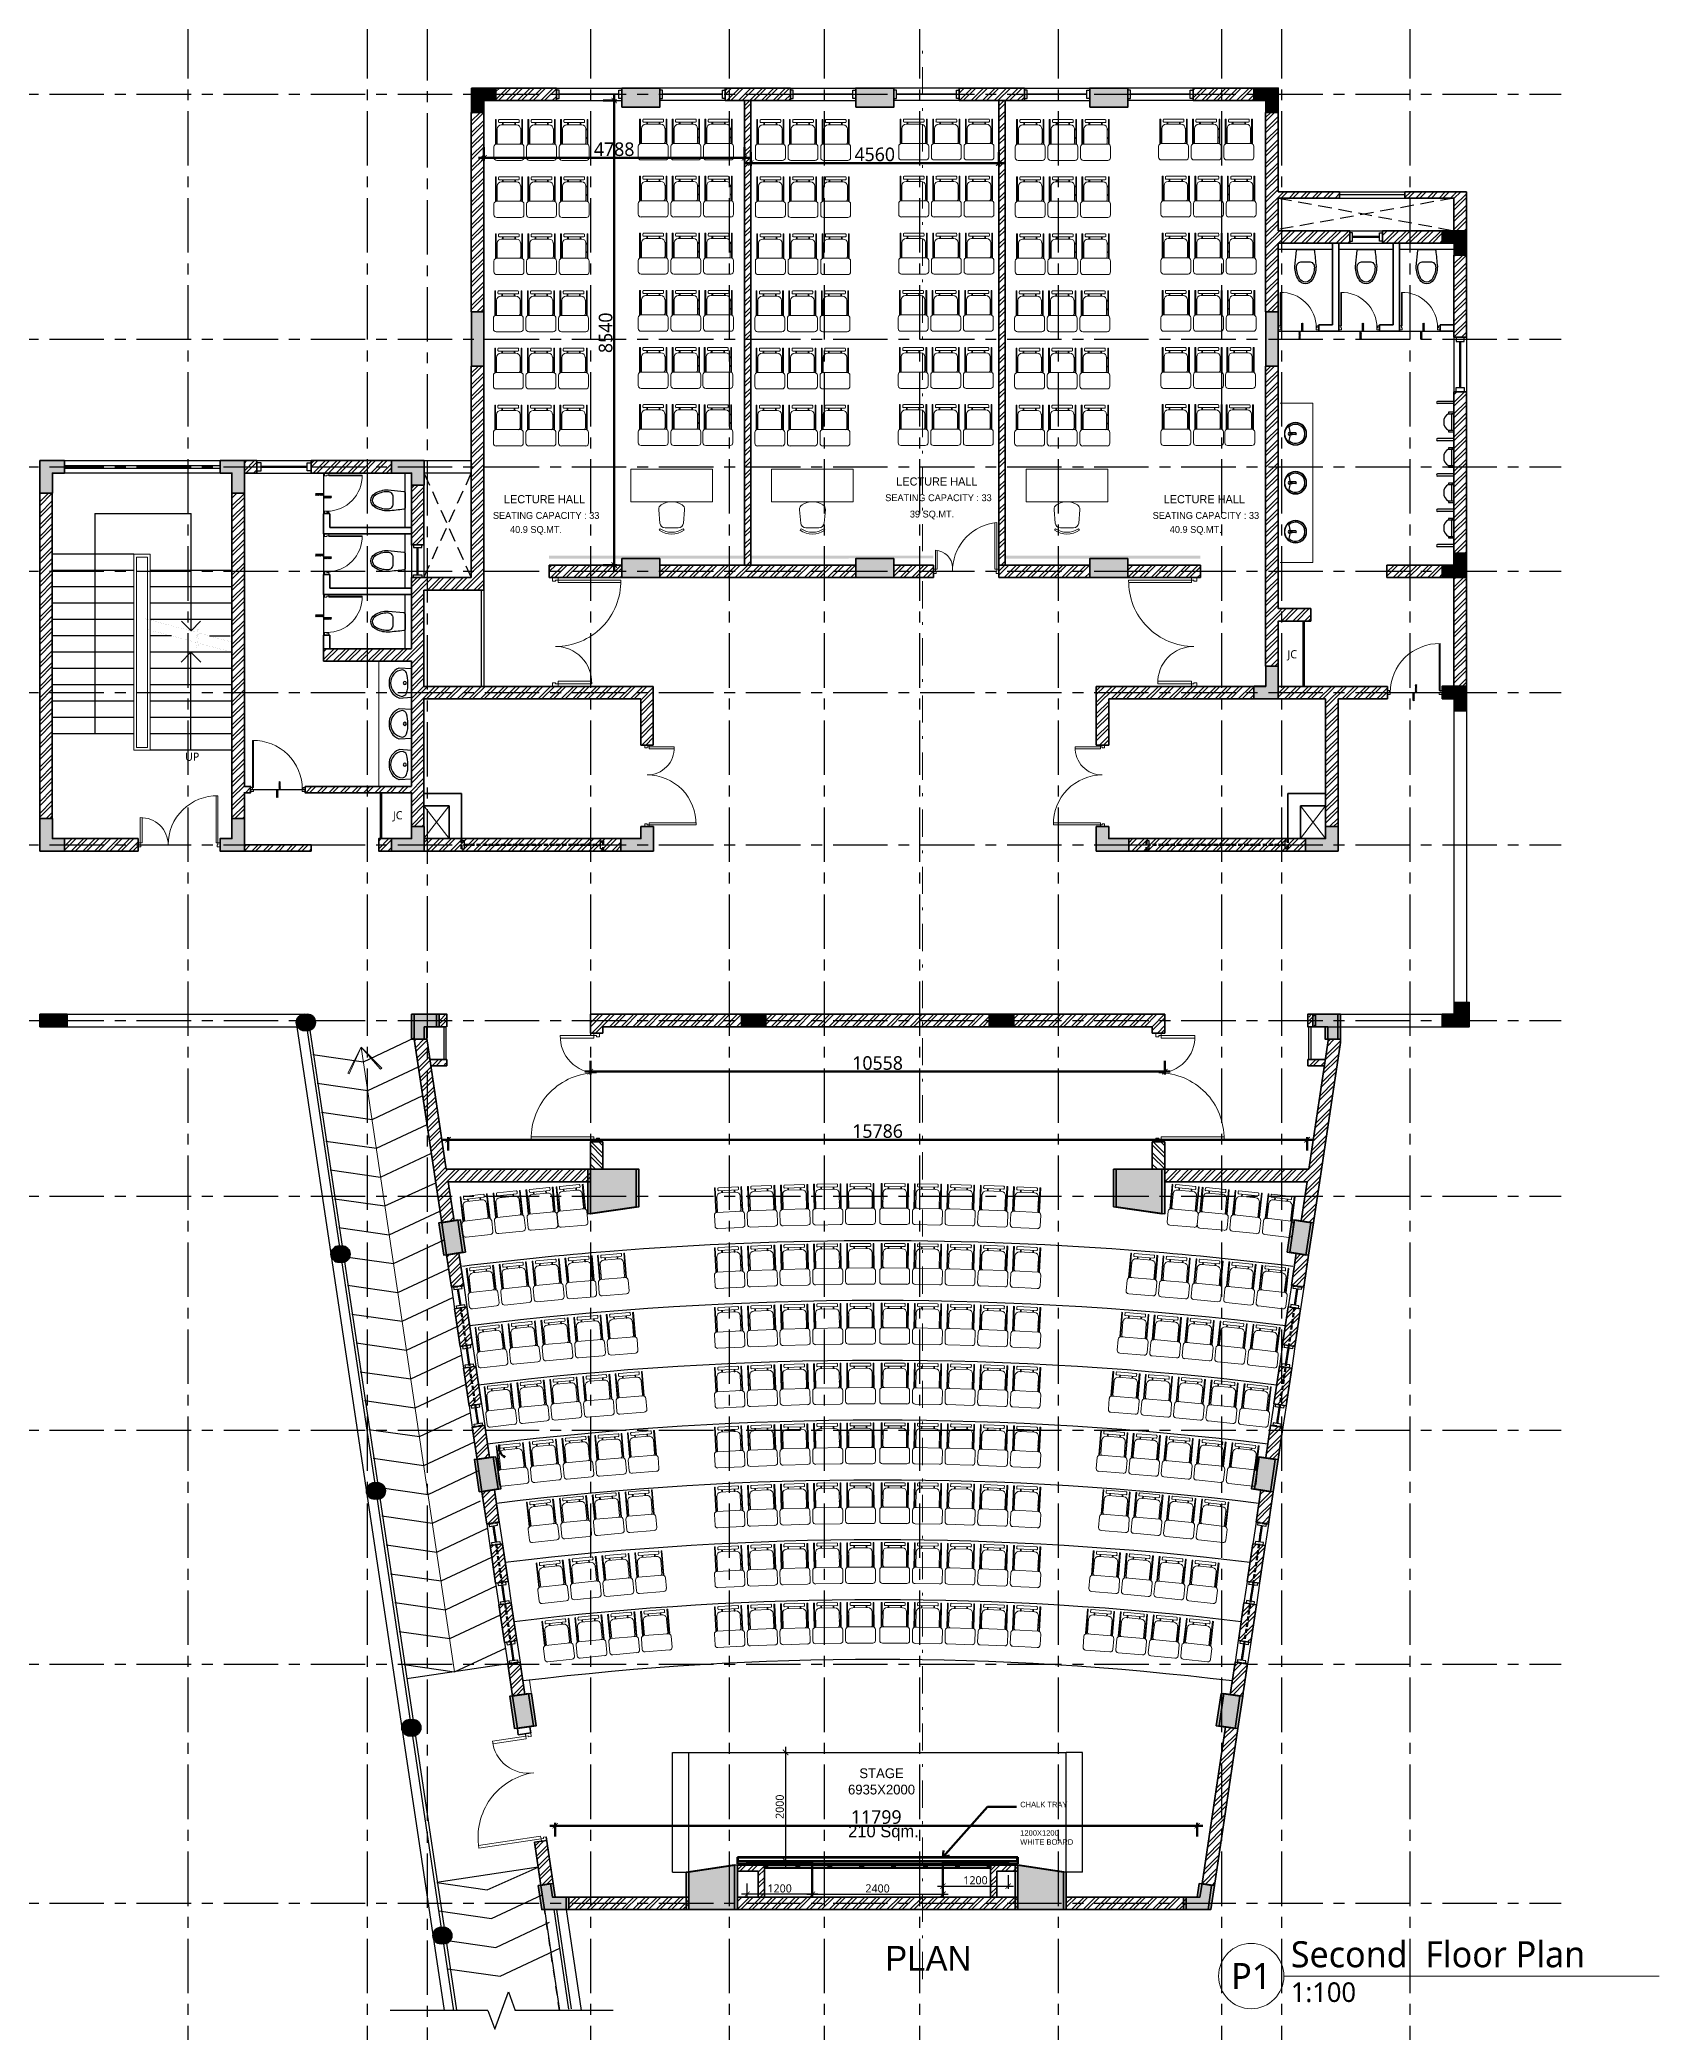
# Model space of a CAD drawing. Header units: millimetres. Extents: x 235412 to 469227, y 103223 to 235913.
# Drawn here: x 422363 to 452125, y 195632 to 232209 of the extents above; entities that cross this region are included whole.
import ezdxf
from ezdxf.enums import TextEntityAlignment as Align

# ---------------------------------------------------------------- set-up
doc = ezdxf.new("R2010")
doc.units = ezdxf.units.MM
doc.header["$MEASUREMENT"] = 0
doc.header["$PDMODE"] = 67
for name, pattern in [('ACAD_ISO05W100', [36, 24, -3, 0, -3, 0, -3, 0, -3]), ('CENTER', [2, 1.25, -0.25, 0.25, -0.25]), ('Dash', [6, 3, -3]), ('Dash dot', [21, 10, -5, 1, -5]), ('DASHED2', [0.375, 0.25, -0.125]), ('HIDDEN', [0.375, 0.25, -0.125])]:
    doc.linetypes.add(name, pattern=pattern)
for name, color, linetype, lineweight in [('A- Ground line', 60, 'Continuous', 40), ('A-Detail Lines', 8, 'Continuous', 25), ('A-Door', 4, 'Continuous', 9), ('A-DTLS-Fine Elevation', 5, 'Continuous', 25), ('A-DTLS-Frame Members', 3, 'Continuous', 25), ('A-Wall Sec', 1, 'Continuous', 30), ('Ann_TitleBlock 2', 5, 'Continuous', 25), ('Anno_Tittleblock', 5, 'Continuous', 13), ('column hatch', 12, 'Continuous', 5), ('dim', 251, 'Continuous', 5), ('elevation', 4, 'Continuous', 13), ('FLOOR', 41, 'Continuous', 5), ('S-Concrete', 40, 'Continuous', 30), ('Section lines', 8, 'Continuous', 13), ('STAIR', 3, 'Continuous', 9), ('TAGS 2', 30, 'Continuous', 9), ('text', 7, 'Continuous', 9)]:
    doc.layers.add(name, color=color, linetype=linetype, lineweight=lineweight)
for name, color, linetype in [('A-Anno-Dims', 7, 'Continuous'), ('A-Anno-Grid Lines', 162, 'Continuous'), ('A-Elevation', 4, 'Continuous'), ('A-Railing', 4, 'Continuous'), ('A-Sanitory', 181, 'Continuous'), ('A-Steps', 3, 'Continuous'), ('A-Wall Patt', 8, 'Continuous'), ('A-Window', 4, 'Continuous'), ('Anno_Frames', 7, 'Continuous'), ('Anno_Labels', 7, 'Continuous'), ('E-Boards', 212, 'Continuous'), ('S-Conc Patt', 9, 'Continuous')]:
    doc.layers.add(name, color=color, linetype=linetype)
for name, color, linetype, lineweight, true_color in [('frntr', 32, 'Continuous', 9, 0xbd5e00), ('I-Furniture', 32, 'Continuous', 15, 0xbd5e00), ('WALL BOARDS', 7, 'Continuous', 5, 0xe018f7)]:
    doc.layers.add(name, color=color, linetype=linetype, lineweight=lineweight, true_color=true_color)
doc.styles.add('IIITD @ 100', font='trebuc.ttf', dxfattribs={"height": 210})
doc.styles.get("Standard").update_dxf_attribs({"font": 'trebuc.ttf'})
doc.styles.add('TITLE', font='swissel.ttf', dxfattribs={"height": 4.3})
doc.dimstyles.new('IIITD_WD_L @ 100', dxfattribs={"dimscale": 100, "dimtxt": 2.5, "dimasz": 1, "dimexe": 0.5, "dimexo": 0.25, "dimgap": 0.3, "dimtad": 1, "dimdec": 0, "dimrnd": 1, "dimzin": 0, "dimdsep": 46, "dimtxsty": 'Standard', "dimblk": 'ARCHTICK', "dimcen": 0.2, "dimdle": 1, "dimclrd": 8, "dimclre": 9, "dimadec": 0, "dimazin": 0, "dimtfac": 1, "dimtdec": 0, "dimtofl": 0, "dimtmove": 0, "dimatfit": 0, "dimfxl": 2, "dimfxlon": 1, "dimtolj": 1, "dimtzin": 0, "dimlwd": -1, "dimlwe": -1, "dimarcsym": 0})
pattern_1 = [(45, (1624.11, 361424.95), (-106.066017, 106.066017), []), (45, (1694.82, 361424.95), (-106.066017, 106.066017), [])]
pattern_2 = [(45, (1616.01, 361426.16), (-106.066017, 106.066017), []), (45, (1686.72, 361426.16), (-106.066017, 106.066017), [])]
pattern_3 = [(45, (473287.13, 105597.43), (-106.06602, 106.06602), []), (45, (473357.84, 105597.43), (-106.06602, 106.06602), [])]
pattern_4 = [(45, (429759.19, 214223.69), (-106.066, 106.066), []), (45, (429829.9, 214223.69), (-106.066, 106.066), [])]
pattern_5 = [(45, (473287.13, 105597.43), (-106.06602, 106.06602), []), (45, (473357.84, 105597.43), (-106.06602, 106.06602), [])]
pattern_6 = [(45, (510440.4, 105597.43), (-106.06602, 106.06602), []), (45, (510511.12, 105597.43), (-106.06602, 106.06602), [])]
pattern_7 = [(45, (510387.56, 174947.64), (-106.06602, 106.06602), []), (45, (510458.27, 174947.64), (-106.06602, 106.06602), [])]
pattern_8 = [(45, (-90746.45, 361426.16), (-106.066017, 106.066017), []), (45, (-90675.74, 361426.16), (-106.066017, 106.066017), [])]
pattern_9 = [(45, (1563.16, 482182.7), (-106.066017, 106.066017), []), (45, (1633.87, 482182.7), (-106.066017, 106.066017), [])]
pattern_10 = [(45, (1563.16, 482182.7), (-106.066017, 106.066017), []), (45, (1633.87, 482182.7), (-106.066017, 106.066017), [])]

msp = doc.modelspace()

# ---------------------------------------------------------------- texts
at = {"layer": 'TAGS 2', "style": 'IIITD @ 100'}
for s, insert, char_height, width, attachment_point in [('{\\fCentury Gothic|b0|i0|c0|p34;SEATING CAPACITY : 33}', (438879.6, 223788.8), 126, 2128.089, 5), ('{\\fCentury Gothic|b0|i0|c0|p34;LECTURE HALL}', (438850, 224087.2), 150, 2420.359, 5), ('{\\fCentury Gothic|b0|i0|c0|p34;SEATING CAPACITY : 33}', (431668.7, 223463), 126, 2128.089, 5), ('{\\fCentury Gothic|b0|i0|c0|p34;LECTURE HALL}', (431639.2, 223761.4), 150, 2420.359, 5), ('{\\fCentury Gothic|b0|i0|c0|p34;39 SQ.MT.}', (438760.5, 223472.1), 126, 1757.849, 5), ('{\\fCentury Gothic|b0|i0|c0|p34;SEATING CAPACITY : 33}', (443794.2, 223463), 126, 2128.089, 5), ('{\\fCentury Gothic|b0|i0|c0|p34;LECTURE HALL}', (443764.7, 223761.4), 150, 2420.359, 5), ('{\\fCentury Gothic|b0|i0|c0|p34;40.9 SQ.MT.}', (431482.2, 223188.7), 126, 1757.849, 5), ('{\\fCentury Gothic|b0|i0|c0|p34;40.9 SQ.MT.}', (443607.7, 223188.7), 126, 1757.849, 5), ('{\\fCentury Gothic|b0|i0|c0|p34;STAGE \\P6935X2000}', (437832.5, 200187.4), 180, 2904.43, 5), ('{\\fCentury Gothic|b0|i0|c0|p34;CHALK TRAY}', (440382.1, 199813.7), 100, 2150.974, 1), ('{\\fCentury Gothic|b0|i0|c0|p34;210 Sqm.}', (437867.9, 199239.7), 226.8, 4243.166, 5), ('{\\fCentury Gothic|b0|i0|c0|p34;1200X1200 \\PWHITE BOARD}', (440382.1, 199290.9), 100, 2150.974, 1), ('{\\fCentury Gothic|b0|i0|c0|p34;PLAN}', (438691.8, 196935.1), 453.6, 8486.332, 5)]:
    msp.add_mtext(s, dxfattribs=dict(at, insert=insert, char_height=char_height, width=width, attachment_point=attachment_point))

# ---------------------------------------------------------------- blocks, each defined once
blk = doc.blocks.new('400 side opening shuuttered')
at = {"layer": 'A-Window', "color": 2, "lineweight": 40}
blk.add_line((-42426, 98202), (-42381, 97905), dxfattribs=at)
at = {"layer": 'A-Window'}
for points in [[(-42547, 98234), (-42488, 97838)], [(-42507, 98240), (-42500, 98191), (-42351, 98213), (-42359, 98262)], [(-42319, 98268), (-42260, 97872)], [(-42448, 97844), (-42455, 97894), (-42307, 97916), (-42300, 97867)]]:
    blk.add_lwpolyline(points, dxfattribs=at)
blk = doc.blocks.new('Col BIG')
at = {"layer": 'S-Concrete'}
blk.add_lwpolyline([(430436, -150129), (431326, -150129), (431326, -150816), (430436, -150949)], close=True, dxfattribs=at)
blk = doc.blocks.new('Upper WINDOW')
at = {"layer": 'A-Window', "color": 2, "linetype": 'DASHED2', "lineweight": 40, "ltscale": 300}
blk.add_line((-18120, 103110), (-18489, 100637), dxfattribs=at)
for points in [[(-18226, 103176), (-17999, 103142)], [(-18383, 100571), (-18610, 100605)]]:
    blk.add_lwpolyline(points, dxfattribs=at)
at = {"layer": 'A-Window'}
for points in [[(-18038, 103148), (-18046, 103099), (-18194, 103121), (-18187, 103171)], [(-18423, 100577), (-18415, 100626), (-18564, 100649), (-18571, 100599)]]:
    blk.add_lwpolyline(points, dxfattribs=at)
blk = doc.blocks.new('Big Door Garbage')
at = {"layer": 'A-Door', "color": 5, "lineweight": 18}
for p, q in [((-12550, 128778), (-12500, 128778)), ((-12550, 128703), (-12550, 128778)), ((-12550, 128703), (-12515, 128703)), ((-12515, 128738), (-12500, 128738)), ((-12515, 128703), (-12515, 128738)), ((-12515, 128703), (-12515, 128239)), ((-12480, 128703), (-12515, 128703)), ((-12500, 128778), (-12500, 128738)), ((-12480, 128703), (-12480, 128239)), ((-11120, 128703), (-11085, 128703)), ((-11120, 128703), (-11120, 127838)), ((-11100, 128778), (-11100, 128738)), ((-11050, 128778), (-11100, 128778)), ((-11085, 128738), (-11100, 128738)), ((-11085, 128703), (-11085, 128738)), ((-11050, 128703), (-11085, 128703)), ((-11085, 128703), (-11085, 127838))]:
    blk.add_line(p, q, dxfattribs=at)
blk.add_lwpolyline([(-11050, 128778), (-11050, 128703)], dxfattribs=at)
at = {"layer": 'A-Door', "lineweight": 18}
for centre, radius, start, end in [((-12499, 128738), 499, 268.1474, 0), ((-11101, 128738), 900, 180, 271.0475)]:
    blk.add_arc(centre, radius, start, end, dxfattribs=at)
blk = doc.blocks.new('A$C24EB465D')
at = {"layer": 'I-Furniture'}
for p, q in [((-770, 471), (-770, 456)), ((-320, 471), (-770, 471)), ((-770, 456), (-320, 456)), ((-770, 43), (-770, 399)), ((-727, 411), (-757, 411)), ((-715, 43), (-715, 399)), ((-598, 437), (-598, 456)), ((-598, 456), (-581, 456)), ((-320, 437), (-598, 437)), ((-598, 437), (-581, 437)), ((-581, 437), (-581, 456)), ((-440, 437), (-440, 456)), ((-440, 456), (-425, 456)), ((-440, 437), (-425, 437)), ((-425, 437), (-425, 456)), ((-320, -3), (-320, 445)), ((-269, 496), (-70, 496)), ((-20, 445), (-20, -3)), ((-727, 31), (-757, 31)), ((-674, 342), (-715, 342)), ((-674, 329), (-715, 329)), ((-674, 113), (-715, 113)), ((-674, 101), (-715, 101)), ((-674, 82), (-674, 361)), ((-674, 101), (-674, 113)), ((-345, 5), (-598, 5)), ((-598, 5), (-598, -14)), ((-598, 5), (-581, 5)), ((-581, 5), (-581, -14)), ((-440, 5), (-440, -14)), ((-440, 5), (-425, 5)), ((-425, 5), (-425, -14)), ((-770, -29), (-770, -14)), ((-770, -14), (-320, -14)), ((-320, -29), (-770, -29)), ((-598, -14), (-581, -14)), ((-440, -14), (-425, -14)), ((-70, -54), (-269, -54))]:
    blk.add_line(p, q, dxfattribs=at)
for centre, radius, start, end in [((-757, 399), 12.7, 90, 180), ((-727, 399), 12.7, 0, 90), ((-598, 361), 76.2, 90, 180), ((-269, 445), 50.8, 90, 180), ((-70, 445), 50.8, 0, 90), ((-757, 43), 12.7, 180, 270), ((-727, 43), 12.7, 270, 0), ((-598, 82), 76.2, 180, 270), ((-345, 31), 25.4, 270, 0), ((-269, -3), 50.8, 180, 270), ((-70, -3), 50.8, 270, 0)]:
    blk.add_arc(centre, radius, start, end, dxfattribs=at)
blk = doc.blocks.new('_ArchTick')
at = {"color": 0, "linetype": 'ByBlock', "const_width": 0.15}
blk.add_lwpolyline([(-0.5, -0.5), (0.5, 0.5)], dxfattribs=at)
blk = doc.blocks.new('*D54')
at = {"layer": 'A-Anno-Dims', "color": 8, "transparency": 16777216}
blk.add_line((436069, 200823), (436069, 198623), dxfattribs=at)
at = {"layer": 'A-Anno-Dims', "color": 9, "transparency": 16777216}
for p, q in [((435993, 200723), (436119, 200723)), ((435993, 198723), (436119, 198723))]:
    blk.add_line(p, q, dxfattribs=at)
at = {"layer": 'Defpoints', "color": 0, "transparency": 16777216}
for p in [(435968, 200723), (435968, 198723), (436069, 198723)]:
    blk.add_point(p, dxfattribs=at)
at = {"layer": 'A-Anno-Dims', "color": 8, "transparency": 16777216, "xscale": 100, "yscale": 100, "zscale": 100}
for p, rotation in [((436069, 200723), 90), ((436069, 198723), 270)]:
    blk.add_blockref('_ArchTick', p, dxfattribs=dict(at, rotation=rotation))
at = {"layer": 'A-Anno-Dims', "color": 0, "transparency": 16777216, "insert": (435963, 199723), "char_height": 150, "attachment_point": 5, "rotation": 90}
blk.add_mtext('\\A1;2000', dxfattribs=at)
blk = doc.blocks.new('_Open90')
at = {"color": 0, "linetype": 'ByBlock', "lineweight": -2}
for p, q in [((0, 0), (-1, 0)), ((-0.5, 0.5), (0, 0)), ((0, 0), (-0.5, -0.5))]:
    blk.add_line(p, q, dxfattribs=at)
blk = doc.blocks.new('*D56')
at = {"layer": 'A-Anno-Dims', "color": 9, "transparency": 16777216}
for p, q in [((436560, 198278), (436560, 198063)), ((438960, 198278), (438960, 198063))]:
    blk.add_line(p, q, dxfattribs=at)
at = {"layer": 'A-Anno-Dims', "color": 8, "transparency": 16777216}
blk.add_line((436460, 198113), (439060, 198113), dxfattribs=at)
at = {"layer": 'Defpoints', "color": 0, "transparency": 16777216}
for p in [(436560, 198303), (438960, 198303), (438960, 198113)]:
    blk.add_point(p, dxfattribs=at)
at = {"layer": 'A-Anno-Dims', "color": 8, "transparency": 16777216, "xscale": 100, "yscale": 100, "zscale": 100, "rotation": 180}
blk.add_blockref('_ArchTick', (436560, 198113), dxfattribs=at)
at = {"layer": 'A-Anno-Dims', "color": 8, "transparency": 16777216, "xscale": 100, "yscale": 100, "zscale": 100}
blk.add_blockref('_ArchTick', (438960, 198113), dxfattribs=at)
at = {"layer": 'A-Anno-Dims', "color": 0, "transparency": 16777216, "insert": (437760, 198220), "char_height": 150, "attachment_point": 5}
blk.add_mtext('\\A1;2400', dxfattribs=at)
blk = doc.blocks.new('*D57')
at = {"layer": 'A-Anno-Dims', "color": 9, "transparency": 16777216}
for p, q in [((435360, 198313), (435360, 198063)), ((436560, 198278), (436560, 198063))]:
    blk.add_line(p, q, dxfattribs=at)
at = {"layer": 'A-Anno-Dims', "color": 8, "transparency": 16777216}
blk.add_line((436660, 198113), (435260, 198113), dxfattribs=at)
at = {"layer": 'Defpoints', "color": 0, "transparency": 16777216}
for p in [(435360, 198710), (436560, 198303), (435360, 198113)]:
    blk.add_point(p, dxfattribs=at)
at = {"layer": 'A-Anno-Dims', "color": 8, "transparency": 16777216, "xscale": 100, "yscale": 100, "zscale": 100, "rotation": 180}
blk.add_blockref('_ArchTick', (435360, 198113), dxfattribs=at)
at = {"layer": 'A-Anno-Dims', "color": 8, "transparency": 16777216, "xscale": 100, "yscale": 100, "zscale": 100}
blk.add_blockref('_ArchTick', (436560, 198113), dxfattribs=at)
at = {"layer": 'A-Anno-Dims', "color": 0, "transparency": 16777216, "insert": (435960, 198220), "char_height": 150, "attachment_point": 5}
blk.add_mtext('\\A1;1200', dxfattribs=at)
blk = doc.blocks.new('*D55')
at = {"layer": 'A-Anno-Dims', "color": 8, "transparency": 16777216}
blk.add_line((438860, 198264), (440260, 198264), dxfattribs=at)
at = {"layer": 'A-Anno-Dims', "color": 9, "transparency": 16777216}
for p, q in [((438960, 198429), (438960, 198214)), ((440160, 198464), (440160, 198214))]:
    blk.add_line(p, q, dxfattribs=at)
at = {"layer": 'Defpoints', "color": 0, "transparency": 16777216}
for p in [(440160, 198710), (438960, 198454), (440160, 198264)]:
    blk.add_point(p, dxfattribs=at)
at = {"layer": 'A-Anno-Dims', "color": 8, "transparency": 16777216, "xscale": 100, "yscale": 100, "zscale": 100, "rotation": 180}
blk.add_blockref('_ArchTick', (438960, 198264), dxfattribs=at)
at = {"layer": 'A-Anno-Dims', "color": 8, "transparency": 16777216, "xscale": 100, "yscale": 100, "zscale": 100}
blk.add_blockref('_ArchTick', (440160, 198264), dxfattribs=at)
at = {"layer": 'A-Anno-Dims', "color": 0, "transparency": 16777216, "insert": (439560, 198370), "char_height": 150, "attachment_point": 5}
blk.add_mtext('\\A1;1200', dxfattribs=at)
blk = doc.blocks.new('Sttruct Acad')
at = {"layer": 'S-Conc Patt'}
for points in [[(521039, -130104), (521489, -130104), (521489, -130334), (521269, -130334), (521269, -130554), (521039, -130554)], [(523804, -130454), (523804, -130104), (524504, -130104), (524504, -130454)], [(528104, -130454), (528104, -130104), (528804, -130104), (528804, -130454)], [(532404, -130454), (532404, -130104), (533104, -130104), (533104, -130454)], [(535419, -130104), (535869, -130104), (535869, -130554), (535639, -130554), (535639, -130334), (535419, -130334)], [(539329, -132727), (538879, -132727), (538879, -132957), (539099, -132957), (539099, -133177), (539329, -133177)], [(513559, -136954), (513109, -136954), (513109, -137554), (513339, -137554), (513339, -137184), (513559, -137184)], [(516869, -136954), (516419, -136954), (516419, -137184), (516639, -137184), (516639, -137554), (516869, -137554)], [(538879, -138874), (538879, -139104), (539329, -139104), (539329, -138654), (539099, -138654), (539099, -138874)], [(538879, -141334), (538879, -141104), (539329, -141104), (539329, -141554), (539099, -141554), (539099, -141334)], [(513559, -143904), (513339, -143904), (513339, -143534), (513109, -143534), (513109, -144134), (513559, -144134)], [(516869, -143534), (516639, -143534), (516639, -143904), (516419, -143904), (516419, -144134), (516869, -144134)], [(519939, -143684), (519939, -143904), (519569, -143904), (519569, -144134), (520169, -144134), (520169, -143684)], [(524154, -143684), (524154, -143904), (523784, -143904), (523784, -144134), (524384, -144134), (524384, -143684)], [(538879, -147134), (538879, -147364), (539329, -147364), (539329, -146914), (539099, -146914), (539099, -147134)], [(513559, -147134), (513559, -147364), (513109, -147364), (513109, -147134)], [(517821, -147282, 1), (518121, -147282, 1)], [(520169, -147364), (520399, -147364), (520399, -147134), (519939, -147134), (519939, -147594), (520169, -147594)], [(536731, -147364), (536501, -147364), (536501, -147134), (536961, -147134), (536961, -147594), (536731, -147594)], [(523177, -149984), (524067, -149984), (524067, -150672), (523177, -150805)], [(533731, -149984), (532841, -149984), (532841, -150672), (533731, -150805)], [(520878, -151508), (520789, -150915), (520443, -150966), (520532, -151560)], [(536030, -151508), (536119, -150915), (536465, -150966), (536376, -151560)], [(518458, -151544, 1), (518758, -151544, 1)], [(521440, -155268), (521529, -155861), (521182, -155913), (521094, -155319)], [(535468, -155268), (535379, -155861), (535726, -155913), (535814, -155319)], [(519109, -155897, 1), (519409, -155897, 1)], [(522091, -159620), (522179, -160214), (521833, -160266), (521744, -159672)], [(534817, -159620), (534729, -160214), (535075, -160266), (535164, -159672)], [(519760, -160250, 1), (520060, -160250, 1)], [(522264, -163149), (522492, -163115), (522529, -163364), (522781, -163364), (522781, -163594), (522331, -163594)], [(525876, -163594), (524986, -163594), (524986, -162907), (525876, -162774)], [(531032, -163594), (531922, -163594), (531922, -162907), (531032, -162774)], [(534644, -163149), (534416, -163115), (534379, -163364), (534127, -163364), (534127, -163594), (534577, -163594)], [(520331, -164073, 1), (520631, -164073, 1)]]:
    blk.add_hatch(color=256, dxfattribs=at).paths.add_polyline_path(points)
for points in [[(521039, -134219), (521269, -134219), (521269, -135219), (521039, -135219)], [(535639, -134219), (535869, -134219), (535869, -135219), (535639, -135219)], [(519569, -136954), (520169, -136954), (520169, -137404), (519939, -137404), (519939, -137184), (519569, -137184)], [(524504, -138754), (524504, -139104), (523804, -139104), (523804, -138754)], [(528804, -138754), (528804, -139104), (528104, -139104), (528104, -138754)], [(533104, -138754), (533104, -139104), (532404, -139104), (532404, -138754)], [(535419, -141104), (535639, -141104), (535639, -140734), (535869, -140734), (535869, -141334), (535419, -141334)], [(532754, -143684), (532754, -143904), (533124, -143904), (533124, -144134), (532524, -144134), (532524, -143684)], [(536739, -143684), (536739, -143904), (536369, -143904), (536369, -144134), (536969, -144134), (536969, -143684)]]:
    blk.add_hatch(color=256, dxfattribs=at).paths.add_polyline_path(points, flags=17)
at = {"layer": 'S-Concrete'}
for points in [[(521039, -130104), (521489, -130104), (521489, -130334), (521269, -130334), (521269, -130554), (521039, -130554), (521039, -130104)], [(535419, -130104), (535869, -130104), (535869, -130554), (535639, -130554), (535639, -130334), (535419, -130334), (535419, -130104)], [(538879, -132727), (539329, -132727), (539329, -133177), (539099, -133177), (539099, -132957), (538879, -132957), (538879, -132727)], [(513109, -137554), (513339, -137554), (513339, -137184), (513559, -137184), (513559, -136954), (513109, -136954), (513109, -137554)], [(516869, -137554), (516639, -137554), (516639, -137184), (516419, -137184), (516419, -136954), (516869, -136954), (516869, -137554)], [(519569, -136954), (520169, -136954), (520169, -137404), (519939, -137404), (519939, -137184), (519569, -137184), (519569, -136954)], [(538879, -138874), (538879, -139104), (539329, -139104), (539329, -138654), (539099, -138654), (539099, -138874), (538879, -138874)], [(535419, -141104), (535639, -141104), (535639, -140734), (535869, -140734), (535869, -141334), (535419, -141334), (535419, -141104)], [(538879, -141334), (538879, -141104), (539329, -141104), (539329, -141554), (539099, -141554), (539099, -141334), (538879, -141334)], [(513109, -143534), (513339, -143534), (513339, -143904), (513559, -143904), (513559, -144134), (513109, -144134), (513109, -143534)], [(516869, -143534), (516639, -143534), (516639, -143904), (516419, -143904), (516419, -144134), (516869, -144134), (516869, -143534)], [(519939, -143684), (519939, -143904), (519569, -143904), (519569, -144134), (520169, -144134), (520169, -143684), (519939, -143684)], [(524154, -143684), (524154, -143904), (523784, -143904), (523784, -144134), (524384, -144134), (524384, -143684), (524154, -143684)], [(532754, -143684), (532754, -143904), (533124, -143904), (533124, -144134), (532524, -144134), (532524, -143684), (532754, -143684)], [(536739, -143684), (536739, -143904), (536369, -143904), (536369, -144134), (536969, -144134), (536969, -143684), (536739, -143684)], [(538879, -147134), (538879, -147364), (539329, -147364), (539329, -146914), (539099, -146914), (539099, -147134), (538879, -147134)], [(520169, -147364), (520399, -147364), (520399, -147134), (519939, -147134), (519939, -147594), (520169, -147594), (520169, -147364)], [(536731, -147364), (536501, -147364), (536501, -147134), (536961, -147134), (536961, -147594), (536731, -147594), (536731, -147364)], [(520878, -151508), (520789, -150915), (520443, -150966), (520532, -151560), (520878, -151508)], [(536030, -151508), (536119, -150915), (536465, -150966), (536376, -151560), (536030, -151508)], [(521440, -155268), (521529, -155861), (521182, -155913), (521094, -155319), (521440, -155268)], [(535468, -155268), (535379, -155861), (535726, -155913), (535814, -155319), (535468, -155268)], [(522091, -159620), (522179, -160214), (521833, -160266), (521744, -159672), (522091, -159620)], [(534817, -159620), (534729, -160214), (535075, -160266), (535164, -159672), (534817, -159620)], [(522264, -163149), (522492, -163115), (522529, -163364), (522781, -163364), (522781, -163594), (522331, -163594), (522264, -163149)], [(534644, -163149), (534416, -163115), (534379, -163364), (534127, -163364), (534127, -163594), (534577, -163594), (534644, -163149)]]:
    blk.add_lwpolyline(points, dxfattribs=at)
for points in [[(523804, -130454), (523804, -130104), (524504, -130104), (524504, -130454)], [(528104, -130454), (528104, -130104), (528804, -130104), (528804, -130454)], [(532404, -130454), (532404, -130104), (533104, -130104), (533104, -130454)], [(521039, -134219), (521269, -134219), (521269, -135219), (521039, -135219)], [(535639, -134219), (535869, -134219), (535869, -135219), (535639, -135219)], [(524504, -138754), (524504, -139104), (523804, -139104), (523804, -138754)], [(528804, -138754), (528804, -139104), (528104, -139104), (528104, -138754)], [(533104, -138754), (533104, -139104), (532404, -139104), (532404, -138754)], [(513559, -147134), (513559, -147364), (513109, -147364), (513109, -147134)]]:
    blk.add_lwpolyline(points, close=True, dxfattribs=at)
for centre in [(517971, -147282), (518608, -151544), (519259, -155897), (519910, -160250), (520481, -164073)]:
    blk.add_circle(centre, 150, dxfattribs=at)
blk.add_blockref('Col BIG', (92741, 145), dxfattribs=at)
at = {"layer": 'S-Concrete', "xscale": -1}
blk.add_blockref('Col BIG', (964167, 145), dxfattribs=at)
at = {"layer": 'S-Concrete', "rotation": 180}
blk.add_blockref('Col BIG', (956313, -313723), dxfattribs=at)
at = {"layer": 'S-Concrete', "xscale": -1, "rotation": 180}
blk.add_blockref('Col BIG', (100595, -313723), dxfattribs=at)
blk = doc.blocks.new('ABL_Door_S - 750 x 2100-5-3 Second Floor Lvl')
at = {"layer": 'A-Door', "color": 5, "lineweight": 18}
for p, q in [((-375, 37.5), (-325, 37.5)), ((-375, -37.5), (-375, 37.5)), ((-325, 37.5), (-325, -2.5)), ((325, 37.5), (325, -2.5)), ((375, 37.5), (325, 37.5)), ((375, -37.5), (375, 37.5)), ((-375, -37.5), (-340, -37.5)), ((-340, -2.5), (-325, -2.5)), ((-340, -37.5), (-340, -2.5)), ((-340, -37.5), (-340, -652.3)), ((-325, -37.5), (-340, -37.5)), ((-325, -37.5), (-325, -652.5)), ((340, -2.5), (325, -2.5)), ((340, -37.5), (340, -2.5)), ((375, -37.5), (340, -37.5))]:
    blk.add_line(p, q, dxfattribs=at)
at = {"layer": 'A-Door', "lineweight": 18}
blk.add_arc((-325, -2.5), 650, 268.67767, 0, dxfattribs=at)
blk = doc.blocks.new('Toil Hostel1')
at = {"color": 0, "linetype": 'ByBlock'}
blk.add_lwpolyline([(115, -477), (115, 523)], dxfattribs=at)
for points in [[(430, 218), (137, 188, 0.384412), (115, 163), (115, -117, 0.383904), (137, -142, 0.001434), (429, -172, 0.140641), (675, -102, 0.259738), (745, 23, 0.259738), (675, 148, 0.139471)], [(340, 88), (340, -42, 0.422961), (443, -142, 0.13189), (659, -77, 0.259738), (715, 23, 0.259738), (659, 123, 0.13189), (443, 188, 0.422961)]]:
    blk.add_lwpolyline(points, format="xyb", close=True, dxfattribs=at)
blk.add_arc((431, -147), 25, 264.2811, 270.16, dxfattribs=at)
blk = doc.blocks.new('Sink - Bathroom_7-lower gf0')
for p, q in [((-15, -131), (-15, -21)), ((15, -131), (15, -21))]:
    blk.add_line(p, q)
for centre, radius, start, end in [((0, -124), 205, 0, 180), ((0, -124), 200, 90, 270), ((0, -124), 200, 270, 90), ((0, -124), 205, 180, 360), ((0, -124), 174, 136.2122, 270), ((0, 340), 366, 249.9058, 267.6495), ((-1, -49), 16.8, 90, 270), ((-1, -49), 16.8, 270, 90), ((0, -124), 174, 270, 43.7878), ((0, 340), 366, 272.3505, 290.0942)]:
    blk.add_arc(centre, radius, start, end)
for centre, major_axis, ratio, start_param, end_param in [((0, -7), (-25, 0), 0.72, 3.141593, 6.283185), ((0, -7), (-25, 0), 0.72, 0, 3.141593), ((0, -131), (-15, 0), 0.57735, 0, 3.141593)]:
    blk.add_ellipse(centre, major_axis=major_axis, ratio=ratio, start_param=start_param, end_param=end_param)
blk = doc.blocks.new('M_Urinal-Wall-3_6-lower gf0')
for p, q in [((-261, 159), (-287, 159)), ((-287, 159), (-287, 57)), ((-287, 57), (69, 57)), ((-261, 159), (-261, 57)), ((43, 104), (-261, 104)), ((-261, 104), (-261, 57)), ((69, 159), (43, 159)), ((43, 159), (43, 57)), ((43, 57), (43, 104)), ((69, 57), (69, 159))]:
    blk.add_line(p, q)
blk.add_arc((-109, 68), 178, 31.0027, 148.9973)
blk = doc.blocks.new('DROP')
at = {"layer": 'A-Detail Lines'}
h = blk.add_hatch(dxfattribs=at)
h.set_pattern_fill('ANSI31', color=256, scale=100, angle=-90, style=0)
h.set_pattern_definition([(45, (-30796.783, -8736.205), (8.838835, -8.838835), [])])
h.paths.add_polyline_path([(-46, 0), (-46, -147), (-75, -147), (-75, 0)])
h.paths.add_polyline_path([(0, 147), (0, 0), (-30, 0), (-30, 147)])
for p, q in [((-46, -147), (-46, 0)), ((0, 0), (0, 148))]:
    blk.add_line(p, q, dxfattribs=at)
blk = doc.blocks.new('Win Ven 600')
at = {"layer": 'A-Window', "color": 2, "lineweight": 40}
blk.add_line((511329, 18865), (511829, 18865), dxfattribs=at)
at = {"layer": 'A-Window'}
for points in [[(511279, 18980), (511879, 18980)], [(511279, 18790), (511329, 18790), (511329, 18940), (511279, 18940)], [(511279, 18750), (511879, 18750)], [(511879, 18790), (511829, 18790), (511829, 18940), (511879, 18940)]]:
    blk.add_lwpolyline(points, dxfattribs=at)
blk = doc.blocks.new('Win 1250')
at = {"layer": 'A-Window', "color": 2, "lineweight": 40}
blk.add_line((510449, 21610), (511299, 21610), dxfattribs=at)
at = {"layer": 'A-Window'}
for points in [[(510374, 21725), (511374, 21725)], [(510374, 21535), (510449, 21535), (510449, 21685), (510374, 21685)], [(511374, 21535), (511299, 21535), (511299, 21685), (511374, 21685)], [(510374, 21495), (511374, 21495)]]:
    blk.add_lwpolyline(points, dxfattribs=at)
blk = doc.blocks.new('ABL_Door_S - 1000 x 2100-11-3 Second Floor Lvl')
at = {"layer": 'A-Door', "color": 5}
for p, q in [((-500, 37.5), (-450, 37.5)), ((-500, -37.5), (-500, 37.5)), ((-450, 37.5), (-450, -2.5)), ((450, 37.5), (450, -2.5)), ((500, 37.5), (450, 37.5)), ((500, -37.5), (500, 37.5)), ((-500, -37.5), (-465, -37.5)), ((-465, -2.5), (-450, -2.5)), ((-465, -37.5), (-465, -2.5)), ((-450, -37.5), (-465, -37.5)), ((465, -2.5), (450, -2.5)), ((465, -37.5), (465, -2.5)), ((500, -37.5), (465, -37.5))]:
    blk.add_line(p, q, dxfattribs=at)
at = {"layer": 'A-Door', "color": 5, "lineweight": 18}
for p, q in [((-465, -37.5), (-465, -902.4)), ((-450, -37.5), (-450, -902.5))]:
    blk.add_line(p, q, dxfattribs=at)
at = {"layer": 'A-Door'}
blk.add_arc((-450, -2.5), 900, 269.04503, 0, dxfattribs=at)
blk = doc.blocks.new('basin13_pl')
for points in [[(-412, -2, -0.32431), (-229, 275, -0.074195), (-226, 276), (0, 262), (0, -262), (-223, -275, -0.082611), (-232, -273, -0.313325), (-412, -2)], [(-382, 1, -0.373947), (-169, 245, -0.252869), (-89, 186, -0.078211), (-63, 1, -0.070813), (-89, -186, -0.2542), (-169, -244, -0.371653), (-382, 1)]]:
    blk.add_lwpolyline(points, format="xyb", close=True)
at = {"lineweight": -2}
blk.add_circle((-122, 1), 28.8, dxfattribs=at)
blk = doc.blocks.new('win 900')
at = {"layer": 'A-Window', "color": 2, "lineweight": 30}
blk.add_line((430344, -130219), (431444, -130219), dxfattribs=at)
at = {"layer": 'A-Window'}
for points in [[(430294, -130104), (431494, -130104)], [(430294, -130294), (430344, -130294), (430344, -130144), (430294, -130144)], [(431494, -130294), (431444, -130294), (431444, -130144), (431494, -130144)], [(430294, -130334), (431494, -130334)]]:
    blk.add_lwpolyline(points, dxfattribs=at)
blk = doc.blocks.new('Staircase Upper Floor')
at = {"layer": 'A-Detail Lines', "ltscale": 1000}
for p, q in [((-161319, 48552), (-159551, 48552)), ((-161319, 48552), (-161319, 44502)), ((-159551, 46393), (-159551, 48552))]:
    blk.add_line(p, q, dxfattribs=at)
at = {"layer": 'A-Detail Lines', "linetype": 'DASHED2', "ltscale": 1000}
for q in [(-159732, 46574), (-159371, 46574)]:
    blk.add_line((-159551, 46393), q, dxfattribs=at)
at = {"layer": 'A-Detail Lines'}
for p, q in [((-159552, 46002), (-159732, 45821)), ((-159552, 44202), (-159552, 46002)), ((-159552, 46002), (-159372, 45821))]:
    blk.add_line(p, q, dxfattribs=at)
at = {"layer": 'A-Steps'}
for p, q in [((-160602, 47802), (-162102, 47802)), ((-160602, 47502), (-162102, 47502)), ((-160602, 47202), (-162102, 47202)), ((-158800, 47502), (-160302, 47502)), ((-158800, 47202), (-160302, 47202)), ((-160602, 46902), (-162102, 46902)), ((-158801, 46902), (-160302, 46902)), ((-160602, 46602), (-162102, 46602)), ((-158801, 46602), (-160302, 46602)), ((-160602, 46302), (-162102, 46302)), ((-159907, 46302), (-160302, 46302)), ((-159214, 46302), (-158834, 46302)), ((-160602, 46002), (-162102, 46002)), ((-158801, 46002), (-160302, 46002)), ((-160602, 45702), (-162102, 45702)), ((-160602, 45402), (-162102, 45402)), ((-158801, 45702), (-160302, 45702)), ((-158801, 45402), (-160302, 45402)), ((-160602, 45102), (-162102, 45102)), ((-158801, 45102), (-160302, 45102)), ((-160602, 44802), (-162102, 44802)), ((-158802, 44802), (-160302, 44802)), ((-160602, 44502), (-162102, 44502)), ((-158802, 44202), (-160302, 44202))]:
    blk.add_line(p, q, dxfattribs=at)
blk.add_lwpolyline([(-158802, 44502), (-160302, 44502)], dxfattribs=at)
at = {"layer": 'elevation'}
blk.add_lwpolyline([(-160301, 46002), (-160302, 44202), (-160602, 44202), (-160602, 47802), (-160302, 47802), (-160302, 46002)], dxfattribs=at)
blk.add_lwpolyline([(-160351, 47752), (-160352, 44252), (-160552, 44252), (-160552, 47752)], close=True, dxfattribs=at)
at = {"layer": 'STAIR', "color": 5, "const_width": 1}
for points in [[(-160388, 46616), (-159464, 46370), (-159415, 46442), (-159451, 46272), (-159397, 46352), (-158762, 46177)], [(-160388, 46430), (-159464, 46184), (-159415, 46255), (-159451, 46086), (-159397, 46166), (-158762, 45991)]]:
    blk.add_lwpolyline(points, dxfattribs=at)
at = {"layer": 'A-Detail Lines', "insert": (-159660, 44155), "char_height": 150, "width": 486.62, "attachment_point": 1, "style": 'IIITD @ 100'}
blk.add_mtext('UP', dxfattribs=at)
blk = doc.blocks.new('A$C576547DA')
at = {"layer": 'A-Door', "color": 5, "lineweight": 18}
for p, q in [((-70, 75), (-70, 933)), ((-35, 75), (-35, 937)), ((-1165, 76), (-1165, 426)), ((-1130, 76), (-1130, 422)), ((-1200, 76), (-1200, 1)), ((-1200, 76), (-1165, 76)), ((-1200, 1), (-1150, 1)), ((-1130, 76), (-1165, 76)), ((-1165, 76), (-1165, 41)), ((-1165, 41), (-1150, 41)), ((-1150, 1), (-1150, 41)), ((-70, 75), (-35, 75)), ((-50, 0), (-50, 40)), ((-35, 40), (-50, 40)), ((0, 0), (-50, 0)), ((0, 75), (-35, 75)), ((-35, 75), (-35, 40))]:
    blk.add_line(p, q, dxfattribs=at)
at = {"layer": 'A-Door', "lineweight": 18}
blk.add_line((-849, 111), (-849, 41), dxfattribs=at)
at = {"layer": 'A-Door', "color": 5, "lineweight": 18}
blk.add_lwpolyline([(0, 0), (0, 75)], dxfattribs=at)
at = {"layer": 'A-Door', "lineweight": 18}
for centre, radius, start, end in [((48, 42), 899, 95.3127, 175.9085), ((-1180, 94), 332, 2.8353, 87.2671)]:
    blk.add_arc(centre, radius, start, end, dxfattribs=at)
blk = doc.blocks.new('chair1')
for p, q in [((527, 224), (556, 243)), ((527, -224), (556, -243))]:
    blk.add_line(p, q)
blk.add_lwpolyline([(58, 204, -0.283804), (155, 253), (416, 230, -0.389031), (510, 127), (510, -127, -0.389031), (416, -230), (155, -253, -0.283804), (58, -204)], format="xyb")
for centre, radius, start, end in [((390, 0), 390, 148.3892, 211.6108), ((201, 0), 396, 325.6197, 34.3803), ((201, 0), 430, 325.6197, 34.3803)]:
    blk.add_arc(centre, radius, start, end)
blk = doc.blocks.new('View Tag')
blk.add_circle((0, 0), 3)
at = {"layer": 'Anno_Labels'}
for tag, height, p in [('VIEW_NAME', 2.4, (3.64, 2)), ('VIEW_SCALE', 1.8, (3.64, -1.48))]:
    blk.add_attdef(tag, text='', height=height, dxfattribs=at).set_placement(p, align=Align.MIDDLE_LEFT)
blk.add_attdef('VIEW_TYPE', text='', height=2.4, dxfattribs=at).set_placement((0, 0), align=Align.MIDDLE_CENTER)
blk = doc.blocks.new('*D62')
at = {"layer": 'A- Ground line', "color": 8, "transparency": 16777216}
blk.add_line((429767, 211986), (445753, 211986), dxfattribs=at)
at = {"layer": 'A- Ground line', "color": 9, "transparency": 16777216}
for p, q in [((429867, 211786), (429867, 212036)), ((445653, 211786), (445653, 212036))]:
    blk.add_line(p, q, dxfattribs=at)
at = {"layer": 'Defpoints', "color": 0, "transparency": 16777216}
for p in [(445653, 211986), (429867, 211212), (445653, 211212)]:
    blk.add_point(p, dxfattribs=at)
at = {"layer": 'A- Ground line', "color": 8, "transparency": 16777216, "xscale": 100, "yscale": 100, "zscale": 100, "rotation": 180}
blk.add_blockref('_ArchTick', (429867, 211986), dxfattribs=at)
at = {"layer": 'A- Ground line', "color": 8, "transparency": 16777216, "xscale": 100, "yscale": 100, "zscale": 100}
blk.add_blockref('_ArchTick', (445653, 211986), dxfattribs=at)
at = {"layer": 'A- Ground line', "color": 0, "transparency": 16777216, "insert": (437760, 212144), "char_height": 250, "attachment_point": 5}
blk.add_mtext('\\A1;15786', dxfattribs=at)
blk = doc.blocks.new('*D63')
at = {"layer": 'A- Ground line', "color": 9, "transparency": 16777216}
for p, q in [((432481, 213438), (432481, 213188)), ((443039, 213438), (443039, 213188))]:
    blk.add_line(p, q, dxfattribs=at)
at = {"layer": 'A- Ground line', "color": 8, "transparency": 16777216}
blk.add_line((432381, 213238), (443139, 213238), dxfattribs=at)
at = {"layer": 'Defpoints', "color": 0, "transparency": 16777216}
for p in [(432481, 213947), (443039, 213947), (443039, 213238)]:
    blk.add_point(p, dxfattribs=at)
at = {"layer": 'A- Ground line', "color": 8, "transparency": 16777216, "xscale": 100, "yscale": 100, "zscale": 100, "rotation": 180}
blk.add_blockref('_ArchTick', (432481, 213238), dxfattribs=at)
at = {"layer": 'A- Ground line', "color": 8, "transparency": 16777216, "xscale": 100, "yscale": 100, "zscale": 100}
blk.add_blockref('_ArchTick', (443039, 213238), dxfattribs=at)
at = {"layer": 'A- Ground line', "color": 0, "transparency": 16777216, "insert": (437760, 213395), "char_height": 250, "attachment_point": 5}
blk.add_mtext('\\A1;10558', dxfattribs=at)
blk = doc.blocks.new('*D64')
at = {"layer": 'A- Ground line', "color": 8, "transparency": 16777216}
blk.add_line((431735, 199374), (443735, 199374), dxfattribs=at)
at = {"layer": 'A- Ground line', "color": 9, "transparency": 16777216}
for p, q in [((431835, 199174), (431835, 199424)), ((443635, 199174), (443635, 199424))]:
    blk.add_line(p, q, dxfattribs=at)
at = {"layer": 'Defpoints', "color": 0, "transparency": 16777216}
for p in [(443635, 199374), (431835, 198062), (443635, 198062)]:
    blk.add_point(p, dxfattribs=at)
at = {"layer": 'A- Ground line', "color": 8, "transparency": 16777216, "xscale": 100, "yscale": 100, "zscale": 100, "rotation": 180}
blk.add_blockref('_ArchTick', (431835, 199374), dxfattribs=at)
at = {"layer": 'A- Ground line', "color": 8, "transparency": 16777216, "xscale": 100, "yscale": 100, "zscale": 100}
blk.add_blockref('_ArchTick', (443635, 199374), dxfattribs=at)
at = {"layer": 'A- Ground line', "color": 0, "transparency": 16777216, "insert": (437735, 199532), "char_height": 250, "attachment_point": 5}
blk.add_mtext('\\A1;11799', dxfattribs=at)
blk = doc.blocks.new('*D69')
at = {"layer": 'A- Ground line', "color": 9, "transparency": 16777216}
for p, q in [((430525, 230238), (430525, 229988)), ((435313, 230238), (435313, 229988))]:
    blk.add_line(p, q, dxfattribs=at)
at = {"layer": 'A- Ground line', "color": 8, "transparency": 16777216}
blk.add_line((430425, 230038), (435413, 230038), dxfattribs=at)
at = {"layer": 'Defpoints', "color": 0, "transparency": 16777216}
for p in [(430525, 230872), (435313, 230872), (435313, 230038)]:
    blk.add_point(p, dxfattribs=at)
at = {"layer": 'A- Ground line', "color": 8, "transparency": 16777216, "xscale": 100, "yscale": 100, "zscale": 100, "rotation": 180}
blk.add_blockref('_ArchTick', (430525, 230038), dxfattribs=at)
at = {"layer": 'A- Ground line', "color": 8, "transparency": 16777216, "xscale": 100, "yscale": 100, "zscale": 100}
blk.add_blockref('_ArchTick', (435313, 230038), dxfattribs=at)
at = {"layer": 'A- Ground line', "color": 0, "transparency": 16777216, "insert": (432919, 230196), "char_height": 250, "attachment_point": 5}
blk.add_mtext('\\A1;4788', dxfattribs=at)
blk = doc.blocks.new('*D70')
at = {"layer": 'A- Ground line', "color": 8, "transparency": 16777216}
blk.add_line((432919, 222452), (432919, 231192), dxfattribs=at)
at = {"layer": 'A- Ground line', "color": 9, "transparency": 16777216}
for p, q in [((432719, 231092), (432969, 231092)), ((432719, 222552), (432969, 222552))]:
    blk.add_line(p, q, dxfattribs=at)
at = {"layer": 'Defpoints', "color": 0, "transparency": 16777216}
for p in [(431723, 231092), (432919, 231092), (431723, 222552)]:
    blk.add_point(p, dxfattribs=at)
at = {"layer": 'A- Ground line', "color": 8, "transparency": 16777216, "xscale": 100, "yscale": 100, "zscale": 100}
for p, rotation in [((432919, 231092), 90), ((432919, 222552), 270)]:
    blk.add_blockref('_ArchTick', p, dxfattribs=dict(at, rotation=rotation))
at = {"layer": 'A- Ground line', "color": 0, "transparency": 16777216, "insert": (432762, 226822), "char_height": 250, "attachment_point": 5, "rotation": 90}
blk.add_mtext('\\A1;8540', dxfattribs=at)
blk = doc.blocks.new('*D71')
at = {"layer": 'A- Ground line', "color": 9, "transparency": 16777216}
for p, q in [((435428, 230143), (435428, 229893)), ((439988, 230143), (439988, 229893))]:
    blk.add_line(p, q, dxfattribs=at)
at = {"layer": 'A- Ground line', "color": 8, "transparency": 16777216}
blk.add_line((435328, 229943), (440088, 229943), dxfattribs=at)
at = {"layer": 'Defpoints', "color": 0, "transparency": 16777216}
for p in [(435428, 231092), (439988, 231092), (439988, 229943)]:
    blk.add_point(p, dxfattribs=at)
at = {"layer": 'A- Ground line', "color": 8, "transparency": 16777216, "xscale": 100, "yscale": 100, "zscale": 100, "rotation": 180}
blk.add_blockref('_ArchTick', (435428, 229943), dxfattribs=at)
at = {"layer": 'A- Ground line', "color": 8, "transparency": 16777216, "xscale": 100, "yscale": 100, "zscale": 100}
blk.add_blockref('_ArchTick', (439988, 229943), dxfattribs=at)
at = {"layer": 'A- Ground line', "color": 0, "transparency": 16777216, "insert": (437708, 230101), "char_height": 250, "attachment_point": 5}
blk.add_mtext('\\A1;4560', dxfattribs=at)
blk = doc.blocks.new('Grid Head')
blk.add_circle((0, 0), 3)
at = {"layer": 'Anno_Labels'}
blk.add_attdef('GRID_NAME', text='', height=3, dxfattribs=at).set_placement((0, 0), align=Align.MIDDLE_CENTER)
blk = doc.blocks.new('*D25')
at = {"layer": 'A-Anno-Dims', "color": 9, "transparency": 16777216}
for p, q in [((1100, 1867), (1100, 1617)), ((0, 1667), (0, 1717))]:
    blk.add_line(p, q, dxfattribs=at)
at = {"layer": 'A-Anno-Dims', "color": 8, "transparency": 16777216}
blk.add_line((-100, 1667), (1200, 1667), dxfattribs=at)
at = {"layer": 'Defpoints', "color": 0, "transparency": 16777216}
for p in [(1100, 2290), (0, 1667), (1100, 1667)]:
    blk.add_point(p, dxfattribs=at)
at = {"layer": 'A-Anno-Dims', "color": 8, "transparency": 16777216, "xscale": 100, "yscale": 100, "zscale": 100, "rotation": 180}
blk.add_blockref('_ArchTick', (0, 1667), dxfattribs=at)
at = {"layer": 'A-Anno-Dims', "color": 8, "transparency": 16777216, "xscale": 100, "yscale": 100, "zscale": 100}
blk.add_blockref('_ArchTick', (1100, 1667), dxfattribs=at)
at = {"layer": 'A-Anno-Dims', "color": 0, "transparency": 16777216, "insert": (550, 1824), "char_height": 250, "attachment_point": 5}
blk.add_mtext('\\A1;1100', dxfattribs=at)
blk = doc.blocks.new('*D26')
at = {"layer": 'A-Anno-Dims', "color": 8, "transparency": 16777216}
blk.add_line((-100, 2290), (4200, 2290), dxfattribs=at)
at = {"layer": 'A-Anno-Dims', "color": 9, "transparency": 16777216}
for p, q in [((0, 2290), (0, 2340)), ((4100, 2290), (4100, 2340))]:
    blk.add_line(p, q, dxfattribs=at)
at = {"layer": 'Defpoints', "color": 0, "transparency": 16777216}
for p in [(0, 2290), (4100, 2290), (4100, 2290)]:
    blk.add_point(p, dxfattribs=at)
at = {"layer": 'A-Anno-Dims', "color": 8, "transparency": 16777216, "xscale": 100, "yscale": 100, "zscale": 100, "rotation": 180}
blk.add_blockref('_ArchTick', (0, 2290), dxfattribs=at)
at = {"layer": 'A-Anno-Dims', "color": 8, "transparency": 16777216, "xscale": 100, "yscale": 100, "zscale": 100}
blk.add_blockref('_ArchTick', (4100, 2290), dxfattribs=at)
at = {"layer": 'A-Anno-Dims', "color": 0, "transparency": 16777216, "insert": (2050, 2447), "char_height": 250, "attachment_point": 5}
blk.add_mtext('\\A1;4100', dxfattribs=at)
blk = doc.blocks.new('*D27')
at = {"layer": 'A-Anno-Dims', "color": 8, "transparency": 16777216}
blk.add_line((4000, 2290), (6750, 2290), dxfattribs=at)
at = {"layer": 'A-Anno-Dims', "color": 9, "transparency": 16777216}
for p, q in [((4100, 2490), (4100, 2240)), ((6650, 2490), (6650, 2240))]:
    blk.add_line(p, q, dxfattribs=at)
at = {"layer": 'Defpoints', "color": 0, "transparency": 16777216}
for p in [(4100, 2790), (6650, 2790), (6650, 2290)]:
    blk.add_point(p, dxfattribs=at)
at = {"layer": 'A-Anno-Dims', "color": 8, "transparency": 16777216, "xscale": 100, "yscale": 100, "zscale": 100, "rotation": 180}
blk.add_blockref('_ArchTick', (4100, 2290), dxfattribs=at)
at = {"layer": 'A-Anno-Dims', "color": 8, "transparency": 16777216, "xscale": 100, "yscale": 100, "zscale": 100}
blk.add_blockref('_ArchTick', (6650, 2290), dxfattribs=at)
at = {"layer": 'A-Anno-Dims', "color": 0, "transparency": 16777216, "insert": (5375, 2447), "char_height": 250, "attachment_point": 5}
blk.add_mtext('\\A1;2550', dxfattribs=at)
blk = doc.blocks.new('*D28')
at = {"layer": 'A-Anno-Dims', "color": 8, "transparency": 16777216}
blk.add_line((6550, 2290), (8500, 2290), dxfattribs=at)
at = {"layer": 'A-Anno-Dims', "color": 9, "transparency": 16777216}
for p, q in [((6650, 2490), (6650, 2240)), ((8400, 2490), (8400, 2240))]:
    blk.add_line(p, q, dxfattribs=at)
at = {"layer": 'Defpoints', "color": 0, "transparency": 16777216}
for p in [(6650, 2790), (8400, 2790), (8400, 2290)]:
    blk.add_point(p, dxfattribs=at)
at = {"layer": 'A-Anno-Dims', "color": 8, "transparency": 16777216, "xscale": 100, "yscale": 100, "zscale": 100, "rotation": 180}
blk.add_blockref('_ArchTick', (6650, 2290), dxfattribs=at)
at = {"layer": 'A-Anno-Dims', "color": 8, "transparency": 16777216, "xscale": 100, "yscale": 100, "zscale": 100}
blk.add_blockref('_ArchTick', (8400, 2290), dxfattribs=at)
at = {"layer": 'A-Anno-Dims', "color": 0, "transparency": 16777216, "insert": (7525, 2447), "char_height": 250, "attachment_point": 5}
blk.add_mtext('\\A1;1750', dxfattribs=at)
blk = doc.blocks.new('*D29')
at = {"layer": 'A-Anno-Dims', "color": 8, "transparency": 16777216}
blk.add_line((8300, 2290), (10250, 2290), dxfattribs=at)
at = {"layer": 'A-Anno-Dims', "color": 9, "transparency": 16777216}
for p, q in [((8400, 2490), (8400, 2240)), ((10150, 2490), (10150, 2240))]:
    blk.add_line(p, q, dxfattribs=at)
at = {"layer": 'Defpoints', "color": 0, "transparency": 16777216}
for p in [(8400, 2790), (10150, 2790), (10150, 2290)]:
    blk.add_point(p, dxfattribs=at)
at = {"layer": 'A-Anno-Dims', "color": 8, "transparency": 16777216, "xscale": 100, "yscale": 100, "zscale": 100, "rotation": 180}
blk.add_blockref('_ArchTick', (8400, 2290), dxfattribs=at)
at = {"layer": 'A-Anno-Dims', "color": 8, "transparency": 16777216, "xscale": 100, "yscale": 100, "zscale": 100}
blk.add_blockref('_ArchTick', (10150, 2290), dxfattribs=at)
at = {"layer": 'A-Anno-Dims', "color": 0, "transparency": 16777216, "insert": (9275, 2447), "char_height": 250, "attachment_point": 5}
blk.add_mtext('\\A1;1750', dxfattribs=at)
blk = doc.blocks.new('*D30')
at = {"layer": 'A-Anno-Dims', "color": 8, "transparency": 16777216}
blk.add_line((10050, 2290), (12800, 2290), dxfattribs=at)
at = {"layer": 'A-Anno-Dims', "color": 9, "transparency": 16777216}
for p, q in [((10150, 2490), (10150, 2240)), ((12700, 2490), (12700, 2240))]:
    blk.add_line(p, q, dxfattribs=at)
at = {"layer": 'Defpoints', "color": 0, "transparency": 16777216}
for p in [(10150, 2790), (12700, 2790), (12700, 2290)]:
    blk.add_point(p, dxfattribs=at)
at = {"layer": 'A-Anno-Dims', "color": 8, "transparency": 16777216, "xscale": 100, "yscale": 100, "zscale": 100, "rotation": 180}
blk.add_blockref('_ArchTick', (10150, 2290), dxfattribs=at)
at = {"layer": 'A-Anno-Dims', "color": 8, "transparency": 16777216, "xscale": 100, "yscale": 100, "zscale": 100}
blk.add_blockref('_ArchTick', (12700, 2290), dxfattribs=at)
at = {"layer": 'A-Anno-Dims', "color": 0, "transparency": 16777216, "insert": (11425, 2447), "char_height": 250, "attachment_point": 5}
blk.add_mtext('\\A1;2550', dxfattribs=at)
blk = doc.blocks.new('*D31')
at = {"layer": 'A-Anno-Dims', "color": 8, "transparency": 16777216}
blk.add_line((12600, 2290), (15800, 2290), dxfattribs=at)
at = {"layer": 'A-Anno-Dims', "color": 9, "transparency": 16777216}
for p, q in [((12700, 2490), (12700, 2240)), ((15700, 2490), (15700, 2240))]:
    blk.add_line(p, q, dxfattribs=at)
at = {"layer": 'Defpoints', "color": 0, "transparency": 16777216}
for p in [(12700, 2790), (15700, 2790), (15700, 2290)]:
    blk.add_point(p, dxfattribs=at)
at = {"layer": 'A-Anno-Dims', "color": 8, "transparency": 16777216, "xscale": 100, "yscale": 100, "zscale": 100, "rotation": 180}
blk.add_blockref('_ArchTick', (12700, 2290), dxfattribs=at)
at = {"layer": 'A-Anno-Dims', "color": 8, "transparency": 16777216, "xscale": 100, "yscale": 100, "zscale": 100}
blk.add_blockref('_ArchTick', (15700, 2290), dxfattribs=at)
at = {"layer": 'A-Anno-Dims', "color": 0, "transparency": 16777216, "insert": (14200, 2447), "char_height": 250, "attachment_point": 5}
blk.add_mtext('\\A1;3000', dxfattribs=at)
blk = doc.blocks.new('*D32')
at = {"layer": 'A-Anno-Dims', "color": 9, "transparency": 16777216}
for p, q in [((15700, 1867), (15700, 1617)), ((16800, 1867), (16800, 1617))]:
    blk.add_line(p, q, dxfattribs=at)
at = {"layer": 'A-Anno-Dims', "color": 8, "transparency": 16777216}
blk.add_line((15600, 1667), (16900, 1667), dxfattribs=at)
at = {"layer": 'Defpoints', "color": 0, "transparency": 16777216}
for p in [(15700, 2167), (16800, 2167), (16800, 1667)]:
    blk.add_point(p, dxfattribs=at)
at = {"layer": 'A-Anno-Dims', "color": 8, "transparency": 16777216, "xscale": 100, "yscale": 100, "zscale": 100, "rotation": 180}
blk.add_blockref('_ArchTick', (15700, 1667), dxfattribs=at)
at = {"layer": 'A-Anno-Dims', "color": 8, "transparency": 16777216, "xscale": 100, "yscale": 100, "zscale": 100}
blk.add_blockref('_ArchTick', (16800, 1667), dxfattribs=at)
at = {"layer": 'A-Anno-Dims', "color": 0, "transparency": 16777216, "insert": (16250, 1824), "char_height": 250, "attachment_point": 5}
blk.add_mtext('\\A1;1100', dxfattribs=at)
blk = doc.blocks.new('*D33')
at = {"layer": 'A-Anno-Dims', "color": 8, "transparency": 16777216}
blk.add_line((15600, 2290), (19260, 2290), dxfattribs=at)
at = {"layer": 'A-Anno-Dims', "color": 9, "transparency": 16777216}
for p, q in [((15700, 2490), (15700, 2240)), ((19160, 2490), (19160, 2240))]:
    blk.add_line(p, q, dxfattribs=at)
at = {"layer": 'Defpoints', "color": 0, "transparency": 16777216}
for p in [(15700, 2890), (19160, 2790), (19160, 2290)]:
    blk.add_point(p, dxfattribs=at)
at = {"layer": 'A-Anno-Dims', "color": 8, "transparency": 16777216, "xscale": 100, "yscale": 100, "zscale": 100, "rotation": 180}
blk.add_blockref('_ArchTick', (15700, 2290), dxfattribs=at)
at = {"layer": 'A-Anno-Dims', "color": 8, "transparency": 16777216, "xscale": 100, "yscale": 100, "zscale": 100}
blk.add_blockref('_ArchTick', (19160, 2290), dxfattribs=at)
at = {"layer": 'A-Anno-Dims', "color": 0, "transparency": 16777216, "insert": (17430, 2447), "char_height": 250, "attachment_point": 5}
blk.add_mtext('\\A1;3460', dxfattribs=at)
blk = doc.blocks.new('*D34')
at = {"layer": 'A-Anno-Dims', "color": 8, "transparency": 16777216}
blk.add_line((-10040, 100), (-10040, -4600), dxfattribs=at)
at = {"layer": 'A-Anno-Dims', "color": 9, "transparency": 16777216}
for p, q in [((-10040, 0), (-10090, 0)), ((-10040, -4500), (-10090, -4500))]:
    blk.add_line(p, q, dxfattribs=at)
at = {"layer": 'Defpoints', "color": 0, "transparency": 16777216}
for p in [(-10040, 0), (-10040, -4500), (-10040, -4500)]:
    blk.add_point(p, dxfattribs=at)
at = {"layer": 'A-Anno-Dims', "color": 8, "transparency": 16777216, "xscale": 100, "yscale": 100, "zscale": 100}
for p, rotation in [((-10040, 0), 90), ((-10040, -4500), 270)]:
    blk.add_blockref('_ArchTick', p, dxfattribs=dict(at, rotation=rotation))
at = {"layer": 'A-Anno-Dims', "color": 0, "transparency": 16777216, "insert": (-10197, -2250), "char_height": 250, "attachment_point": 5, "rotation": 90}
blk.add_mtext('\\A1;4500', dxfattribs=at)
blk = doc.blocks.new('*D35')
at = {"layer": 'A-Anno-Dims', "color": 9, "transparency": 16777216}
for p, q in [((-10040, -4500), (-10090, -4500)), ((-10240, -8770), (-9990, -8770))]:
    blk.add_line(p, q, dxfattribs=at)
at = {"layer": 'A-Anno-Dims', "color": 8, "transparency": 16777216}
blk.add_line((-10040, -4400), (-10040, -8870), dxfattribs=at)
at = {"layer": 'Defpoints', "color": 0, "transparency": 16777216}
for p in [(-10040, -4500), (-10640, -8770), (-10040, -8770)]:
    blk.add_point(p, dxfattribs=at)
at = {"layer": 'A-Anno-Dims', "color": 8, "transparency": 16777216, "xscale": 100, "yscale": 100, "zscale": 100}
for p, rotation in [((-10040, -4500), 90), ((-10040, -8770), 270)]:
    blk.add_blockref('_ArchTick', p, dxfattribs=dict(at, rotation=rotation))
at = {"layer": 'A-Anno-Dims', "color": 0, "transparency": 16777216, "insert": (-10197, -6635), "char_height": 250, "attachment_point": 5, "rotation": 90}
blk.add_mtext('\\A1;4270', dxfattribs=at)
blk = doc.blocks.new('*D36')
at = {"layer": 'A-Anno-Dims', "color": 9, "transparency": 16777216}
for p, q in [((-10240, -8770), (-9990, -8770)), ((-10240, -11000), (-9990, -11000))]:
    blk.add_line(p, q, dxfattribs=at)
at = {"layer": 'A-Anno-Dims', "color": 8, "transparency": 16777216}
blk.add_line((-10040, -8670), (-10040, -11100), dxfattribs=at)
at = {"layer": 'Defpoints', "color": 0, "transparency": 16777216}
for p in [(-10640, -8770), (-10640, -11000), (-10040, -11000)]:
    blk.add_point(p, dxfattribs=at)
at = {"layer": 'A-Anno-Dims', "color": 8, "transparency": 16777216, "xscale": 100, "yscale": 100, "zscale": 100}
for p, rotation in [((-10040, -8770), 90), ((-10040, -11000), 270)]:
    blk.add_blockref('_ArchTick', p, dxfattribs=dict(at, rotation=rotation))
at = {"layer": 'A-Anno-Dims', "color": 0, "transparency": 16777216, "insert": (-10197, -9885), "char_height": 250, "attachment_point": 5, "rotation": 90}
blk.add_mtext('\\A1;2230', dxfattribs=at)
blk = doc.blocks.new('*D37')
at = {"layer": 'A-Anno-Dims', "color": 8, "transparency": 16777216}
blk.add_line((-10040, -10900), (-10040, -13900), dxfattribs=at)
at = {"layer": 'A-Anno-Dims', "color": 9, "transparency": 16777216}
for p, q in [((-10240, -11000), (-9990, -11000)), ((-10240, -13800), (-9990, -13800))]:
    blk.add_line(p, q, dxfattribs=at)
at = {"layer": 'Defpoints', "color": 0, "transparency": 16777216}
for p in [(-10640, -11000), (-10640, -13800), (-10040, -13800)]:
    blk.add_point(p, dxfattribs=at)
at = {"layer": 'A-Anno-Dims', "color": 8, "transparency": 16777216, "xscale": 100, "yscale": 100, "zscale": 100}
for p, rotation in [((-10040, -11000), 90), ((-10040, -13800), 270)]:
    blk.add_blockref('_ArchTick', p, dxfattribs=dict(at, rotation=rotation))
at = {"layer": 'A-Anno-Dims', "color": 0, "transparency": 16777216, "insert": (-10197, -12400), "char_height": 250, "attachment_point": 5, "rotation": 90}
blk.add_mtext('\\A1;2800', dxfattribs=at)
blk = doc.blocks.new('*D38')
at = {"layer": 'A-Anno-Dims', "color": 9, "transparency": 16777216}
for p, q in [((-10240, -13800), (-9990, -13800)), ((-10240, -17030), (-9990, -17030))]:
    blk.add_line(p, q, dxfattribs=at)
at = {"layer": 'A-Anno-Dims', "color": 8, "transparency": 16777216}
blk.add_line((-10040, -13700), (-10040, -17130), dxfattribs=at)
at = {"layer": 'Defpoints', "color": 0, "transparency": 16777216}
for p in [(-10640, -13800), (-10640, -17030), (-10040, -17030)]:
    blk.add_point(p, dxfattribs=at)
at = {"layer": 'A-Anno-Dims', "color": 8, "transparency": 16777216, "xscale": 100, "yscale": 100, "zscale": 100}
for p, rotation in [((-10040, -13800), 90), ((-10040, -17030), 270)]:
    blk.add_blockref('_ArchTick', p, dxfattribs=dict(at, rotation=rotation))
at = {"layer": 'A-Anno-Dims', "color": 0, "transparency": 16777216, "insert": (-10197, -15415), "char_height": 250, "attachment_point": 5, "rotation": 90}
blk.add_mtext('\\A1;3230', dxfattribs=at)
blk = doc.blocks.new('*D39')
at = {"layer": 'A-Anno-Dims', "color": 9, "transparency": 16777216}
for p, q in [((-10240, -17030), (-9990, -17030)), ((-10240, -20260), (-9990, -20260))]:
    blk.add_line(p, q, dxfattribs=at)
at = {"layer": 'A-Anno-Dims', "color": 8, "transparency": 16777216}
blk.add_line((-10040, -16930), (-10040, -20360), dxfattribs=at)
at = {"layer": 'Defpoints', "color": 0, "transparency": 16777216}
for p in [(-10639, -17030), (-10639, -20260), (-10040, -20260)]:
    blk.add_point(p, dxfattribs=at)
at = {"layer": 'A-Anno-Dims', "color": 8, "transparency": 16777216, "xscale": 100, "yscale": 100, "zscale": 100}
for p, rotation in [((-10040, -17030), 90), ((-10040, -20260), 270)]:
    blk.add_blockref('_ArchTick', p, dxfattribs=dict(at, rotation=rotation))
at = {"layer": 'A-Anno-Dims', "color": 0, "transparency": 16777216, "insert": (-10197, -18645), "char_height": 250, "attachment_point": 5, "rotation": 90}
blk.add_mtext('\\A1;3230', dxfattribs=at)
blk = doc.blocks.new('*D40')
at = {"layer": 'A-Anno-Dims', "color": 9, "transparency": 16777216}
for p, q in [((-10240, -20260), (-9990, -20260)), ((-10240, -24560), (-9990, -24560))]:
    blk.add_line(p, q, dxfattribs=at)
at = {"layer": 'A-Anno-Dims', "color": 8, "transparency": 16777216}
blk.add_line((-10040, -20160), (-10040, -24660), dxfattribs=at)
at = {"layer": 'Defpoints', "color": 0, "transparency": 16777216}
for p in [(-10639, -20260), (-10639, -24560), (-10040, -24560)]:
    blk.add_point(p, dxfattribs=at)
at = {"layer": 'A-Anno-Dims', "color": 8, "transparency": 16777216, "xscale": 100, "yscale": 100, "zscale": 100}
for p, rotation in [((-10040, -20260), 90), ((-10040, -24560), 270)]:
    blk.add_blockref('_ArchTick', p, dxfattribs=dict(at, rotation=rotation))
at = {"layer": 'A-Anno-Dims', "color": 0, "transparency": 16777216, "insert": (-10197, -22410), "char_height": 250, "attachment_point": 5, "rotation": 90}
blk.add_mtext('\\A1;4300', dxfattribs=at)
blk = doc.blocks.new('*D41')
at = {"layer": 'A-Anno-Dims', "color": 8, "transparency": 16777216}
blk.add_line((-10040, -24460), (-10040, -28960), dxfattribs=at)
at = {"layer": 'A-Anno-Dims', "color": 9, "transparency": 16777216}
for p, q in [((-10240, -24560), (-9990, -24560)), ((-10240, -28860), (-9990, -28860))]:
    blk.add_line(p, q, dxfattribs=at)
at = {"layer": 'Defpoints', "color": 0, "transparency": 16777216}
for p in [(-10639, -24560), (-10639, -28860), (-10040, -28860)]:
    blk.add_point(p, dxfattribs=at)
at = {"layer": 'A-Anno-Dims', "color": 8, "transparency": 16777216, "xscale": 100, "yscale": 100, "zscale": 100}
for p, rotation in [((-10040, -24560), 90), ((-10040, -28860), 270)]:
    blk.add_blockref('_ArchTick', p, dxfattribs=dict(at, rotation=rotation))
at = {"layer": 'A-Anno-Dims', "color": 0, "transparency": 16777216, "insert": (-10197, -26710), "char_height": 250, "attachment_point": 5, "rotation": 90}
blk.add_mtext('\\A1;4300', dxfattribs=at)
blk = doc.blocks.new('*D42')
at = {"layer": 'A-Anno-Dims', "color": 9, "transparency": 16777216}
for p, q in [((-10240, -28860), (-9990, -28860)), ((-10240, -33260), (-9990, -33260))]:
    blk.add_line(p, q, dxfattribs=at)
at = {"layer": 'A-Anno-Dims', "color": 8, "transparency": 16777216}
blk.add_line((-10040, -28760), (-10040, -33360), dxfattribs=at)
at = {"layer": 'Defpoints', "color": 0, "transparency": 16777216}
for p in [(-10639, -28860), (-10639, -33260), (-10040, -33260)]:
    blk.add_point(p, dxfattribs=at)
at = {"layer": 'A-Anno-Dims', "color": 8, "transparency": 16777216, "xscale": 100, "yscale": 100, "zscale": 100}
for p, rotation in [((-10040, -28860), 90), ((-10040, -33260), 270)]:
    blk.add_blockref('_ArchTick', p, dxfattribs=dict(at, rotation=rotation))
at = {"layer": 'A-Anno-Dims', "color": 0, "transparency": 16777216, "insert": (-10197, -31060), "char_height": 250, "attachment_point": 5, "rotation": 90}
blk.add_mtext('\\A1;4400', dxfattribs=at)
blk = doc.blocks.new('*D44')
at = {"layer": 'A-Anno-Dims', "color": 8, "transparency": 16777216}
blk.add_line((100, -127929), (-3400, -127929), dxfattribs=at)
at = {"layer": 'A-Anno-Dims', "color": 9, "transparency": 16777216}
for p, q in [((-3300, -127929), (-3300, -127879)), ((0, -127729), (0, -127979))]:
    blk.add_line(p, q, dxfattribs=at)
at = {"layer": 'Defpoints', "color": 0, "transparency": 16777216}
for p in [(0, 2290), (-3300, -127929), (-3300, -127929)]:
    blk.add_point(p, dxfattribs=at)
at = {"layer": 'A-Anno-Dims', "color": 8, "transparency": 16777216, "xscale": 100, "yscale": 100, "zscale": 100, "rotation": 180}
blk.add_blockref('_ArchTick', (-3300, -127929), dxfattribs=at)
at = {"layer": 'A-Anno-Dims', "color": 8, "transparency": 16777216, "xscale": 100, "yscale": 100, "zscale": 100}
blk.add_blockref('_ArchTick', (0, -127929), dxfattribs=at)
at = {"layer": 'A-Anno-Dims', "color": 0, "transparency": 16777216, "insert": (-1650, -127772), "char_height": 250, "attachment_point": 5}
blk.add_mtext('\\A1;3300', dxfattribs=at)
blk = doc.blocks.new('*D43')
at = {"layer": 'A-Anno-Dims', "color": 8, "transparency": 16777216}
blk.add_line((-3200, 2290), (-6930, 2290), dxfattribs=at)
at = {"layer": 'A-Anno-Dims', "color": 9, "transparency": 16777216}
for p, q in [((-6830, 2290), (-6830, 2340)), ((-3300, 2290), (-3300, 2340))]:
    blk.add_line(p, q, dxfattribs=at)
at = {"layer": 'Defpoints', "color": 0, "transparency": 16777216}
for p in [(-6830, 2290), (-6830, 2290), (-3300, 2290)]:
    blk.add_point(p, dxfattribs=at)
at = {"layer": 'A-Anno-Dims', "color": 8, "transparency": 16777216, "xscale": 100, "yscale": 100, "zscale": 100, "rotation": 180}
blk.add_blockref('_ArchTick', (-6830, 2290), dxfattribs=at)
at = {"layer": 'A-Anno-Dims', "color": 8, "transparency": 16777216, "xscale": 100, "yscale": 100, "zscale": 100}
blk.add_blockref('_ArchTick', (-3300, 2290), dxfattribs=at)
at = {"layer": 'A-Anno-Dims', "color": 0, "transparency": 16777216, "insert": (-5065, 2447), "char_height": 250, "attachment_point": 5}
blk.add_mtext('\\A1;3530', dxfattribs=at)
blk = doc.blocks.new('*D45')
at = {"layer": 'A-Anno-Dims', "color": 9, "transparency": 16777216}
for p, q in [((-9101, -4500), (-9207, -4500)), ((-9101, -6850), (-9207, -6850))]:
    blk.add_line(p, q, dxfattribs=at)
at = {"layer": 'A-Anno-Dims', "color": 8, "transparency": 16777216}
blk.add_line((-9157, -6950), (-9157, -4400), dxfattribs=at)
at = {"layer": 'Defpoints', "color": 0, "transparency": 16777216}
for p in [(-9157, -4500), (-9076, -4500), (-9076, -6850)]:
    blk.add_point(p, dxfattribs=at)
at = {"layer": 'A-Anno-Dims', "color": 8, "transparency": 16777216, "xscale": 100, "yscale": 100, "zscale": 100}
for p, rotation in [((-9157, -4500), 90), ((-9157, -6850), 270)]:
    blk.add_blockref('_ArchTick', p, dxfattribs=dict(at, rotation=rotation))
at = {"layer": 'A-Anno-Dims', "color": 0, "transparency": 16777216, "insert": (-9314, -5675), "char_height": 250, "attachment_point": 5, "rotation": 90}
blk.add_mtext('\\A1;2350', dxfattribs=at)
blk = doc.blocks.new('IIITD WD A1- L Format Library')
at = {"layer": 'A-Wall Patt'}
h = blk.add_hatch(dxfattribs=at)
h.set_pattern_fill('ANSI37', color=256, scale=3.12893, angle=-90, style=0)
h.set_pattern_definition([(315, (787.2798, 94.2132), (0.276561, 0.276561), []), (45, (787.2798, 94.2132), (-0.276561, 0.276561), [])])
edge = h.paths.add_edge_path()
edge.add_ellipse((787.28, 75.6), major_axis=(0, -13.19), ratio=0.999632, start_angle=138.4541, end_angle=180, ccw=False)
edge.add_line((796.02, 85.47), (787.28, 94.21))
edge.add_line((787.28, 94.21), (778.54, 85.47))
edge.add_ellipse((787.28, 75.6), major_axis=(0, -13.19), ratio=0.999632, start_angle=180, end_angle=221.5459, ccw=False)
for p, q in [((775, 573.91), (870, 573.91)), ((775, 573.91), (870, 573.91)), ((870, -7.57), (870, 573.91)), ((775, 568.74), (870, 568.74)), ((775, 499.74), (870, 499.74)), ((775, 494.57), (870, 494.57)), ((775, 380.26), (870, 380.26)), ((870, 375.1), (775, 375.1)), ((775, 238.91), (870, 238.91)), ((775, 231.77), (870, 231.77)), ((787.59, 231.77), (787.59, 208.27)), ((801.33, 231.77), (801.33, 208.27)), ((815.48, 231.77), (815.48, 208.27)), ((828.23, 231.77), (828.23, 208.27)), ((841.98, 231.77), (841.98, 208.27)), ((856.12, 231.77), (856.12, 208.27)), ((775, 220.02), (870, 220.02)), ((775, 208.27), (870, 208.27)), ((775, 208.27), (840.13, 208.27)), ((775, 203.05), (870, 203.05)), ((785.25, 203.05), (785.25, 148.57)), ((853.73, 203.05), (853.73, 148.57)), ((775, 148.57), (870, 148.57)), ((775, 122.55), (870, 122.55)), ((775, 97.24), (870, 97.24)), ((775, 97.24), (870, 97.24)), ((799.51, 73.74), (799.51, 97.24)), ((843.37, 73.74), (843.37, 97.24)), ((787.28, 94.21), (778.54, 85.47)), ((787.28, 96.4), (787.28, 94.21)), ((796.02, 85.47), (787.28, 94.21)), ((787.28, 88.78), (787.28, 74.53)), ((799.51, 89.41), (843.37, 89.41)), ((798.21, 85.47), (776.35, 85.47)), ((799.51, 81.57), (843.37, 81.57)), ((843.37, 81.57), (870, 81.57)), ((775, 73.74), (846.02, 73.74)), ((775, 73.74), (870, 73.74)), ((775, 51.39), (870, 51.39)), ((775, 45.13), (870, 45.13)), ((775, 16.54), (870, 16.54)), ((775, -7.57), (870, -7.57))]:
    blk.add_line(p, q)
at = {"extrusion": (0, 0, -1)}
for centre, major_axis, start_param, end_param in [((787.28, 85.47), (0, -8.75), -1.570796, 4.712389), ((787.28, 75.6), (0, -13.19), 2.416481, 3.866705)]:
    blk.add_ellipse(centre, major_axis=major_axis, ratio=0.999632, start_param=start_param, end_param=end_param, dxfattribs=at)
at = {"layer": 'Anno_Tittleblock', "color": 5}
blk.add_lwpolyline([(0, -7.57), (775, -7.57), (775, 573.91), (0, 573.91)], close=True, dxfattribs=at)
at = {"style": 'TITLE'}
for s, height, p in [('PROJECT', 2.611, (777.68, 144.09)), ('TITLE', 3.207, (777.68, 118.06))]:
    blk.add_text(s, height=height, dxfattribs=at).set_placement(p)
at = {"attachment_point": 1}
for s, insert, char_height in [('{\\fSwis721 LtEx BT|b0|i0|c0|p34;NOTES}', (778.3, 572.51), 2.5175), ('{\\fSwis721 LtEx BT|b0|i0|c0|p34;LEGEND}', (776.07, 498.53), 2.5175), ('{\\fSwis721 LtEx BT|b0|i0|c0|p34;SCHEDULE }', (776.07, 379.06), 2.5175), ('{\\fSwis721 LtEx BT|b0|i0|c0|p34;DISTRIBUTION OF PRINTS}', (776.85, 236.6), 2.1241), ('{\\fSwis721 LtEx BT|b0|i0|c0|p34;TO\\PNO.\\PDATE}', (776.65, 230.3), 2.1241), ('{\\fSwis721 LtEx BT|b0|i0|c0|p34;TO\\PNO.\\PDATE}', (776.65, 218.56), 2.1241), ('{\\fSwis721 LtEx BT|b0|i0|c0|p34;REVISION}', (776.9, 207.29), 2.4923), ('{\\fSwis721 LtEx BT|b0|i0|c0|p34;DATE}', (857.14, 207.29), 2.4923), ('{\\fSwis721 LtEx BT|b0|i0|c0|p34;SCALE}', (801.02, 94.43), 2.4923), ('{\\fSwis721 LtEx BT|b0|i0|c0|p34;DRG. NO.}', (844.38, 94.43), 2.5), ('{\\fSwis721 LtEx BT|b0|i0|c0|p34;DATE}', (801.02, 86.6), 2.4923), ('{\\fSwis721 LtEx BT|b0|i0|c0|p34;DEALT}', (801.02, 78.77), 2.4923), ('{\\fSwis721 LtEx BT|b0|i0|c0|p34;REV.}', (844.95, 78.77), 2.4923), ('{\\fSwis721 LtEx BT|b0|i0|c0|p34;\\H1.5645x;ARCHITECTS\\H0.6392x;\\P\\H0.99998x;\\P\\H1.586x;SHiFt   STUDIO FOR HABITAT FUTURES\\P\\H0.65838x;E-31, Third Floor, Hauz Khas Market, \\PNew Delhi 110 016\\PTel: +91-11 45633125, 41016916\\PEmail: spa@sanjayprakash.co.in}', (779.24, 50.18), 2), ('{\\fSwis721 LtEx BT|b0|i0|c0|p34;IN COLLABORATION WITH\\P\\P\\H1.586x;Ashok B. Lall Architects\\P\\P\\H0.6584x;2B, Ram Kishore Road, Civil Lines, New Delhi - 110054\\PPh. 23918936,23916839      Email: ablarch@gmail.com}', (779.24, 20.18), 2)]:
    blk.add_mtext(s, dxfattribs=dict(at, insert=insert, char_height=char_height))
at = {"insert": (779, 567.48), "char_height": 2.05, "width": 64.2608, "attachment_point": 1, "style": 'TITLE'}
blk.add_mtext('{\\fSwis721 Ex BT|b0|i0|c0|p34;ALL LEVELS ARE IN METERS.\\PALL DIMENSIONS ARE IN MILIMETERS.}', dxfattribs=at)
at = {"style": 'TITLE'}
for tag, p, height in [('PROJECT NAME 1', (779.17, 137.4), 2.98), ('PROJECT NAME 2', (779.17, 132.23), 2.98), ('PROJECT_NAME_3', (779.17, 127.37), 2.98), ('1:100@A1', (818.06, 91.92), 2.25), ('03.04.11', (821.96, 84.64), 2.25), ('A-2.03', (844.81, 84.28), 4), ('AC', (827.5, 76.14), 2.25), ('A', (858.85, 75.94), 3.66)]:
    blk.add_attdef(tag, p, '', height=height, dxfattribs=at)
for p in [(780.3, 113.01), (780.3, 106.37)]:
    blk.add_attdef('FIRST FLOOR PLAN', text='', height=3.39, dxfattribs=at).set_placement(p, align=Align.TOP_LEFT)
blk = doc.blocks.new('Grid Academic Lecture')
at = {"layer": 'A-Anno-Grid Lines', "linetype": 'CENTER', "ltscale": 800}
for p, q in [((-6830, 2889.7), (-6830, -36150.1)), ((-3300, 2889.7), (-3300, -36150.1)), ((0, 2889.7), (0, -36150.1)), ((1100, 2854.7), (1100, -36185.1)), ((4100, 2889.7), (4100, -36150.1)), ((6650, 2889.7), (6650, -36150.1)), ((8400, 2889.7), (8400, -36150.1)), ((10150, 2889.7), (10150, -36150.1)), ((12700, 2889.7), (12700, -36150.1)), ((15700, 2889.7), (15700, -36150.1)), ((16800, 2889.7), (16800, -36150.1)), ((19160, 2889.7), (19160, -36150.1)), ((-10639.7, 0), (21940.1, 0)), ((-10639.7, -4500), (21940.1, -4500)), ((-10639.7, -6850), (21940.1, -6850)), ((-10639.7, -8770), (21940.1, -8770)), ((-10639.7, -11000), (21940.1, -11000)), ((-10639.7, -13800), (21940.1, -13800)), ((-10639, -17030), (21940.1, -17030)), ((-10639, -20260), (21940.1, -20260)), ((-10639, -24560), (21940.1, -24560)), ((-10639, -28860), (21940.1, -28860)), ((-10639, -33260), (21940.1, -33260))]:
    blk.add_line(p, q, dxfattribs=at)
at = {"layer": 'Anno_Frames'}
for p, q in [((-6830, 2439.7), (-6830, 2889.7)), ((-3300, 2439.7), (-3300, 2889.7)), ((0, 2439.7), (0, 2889.7)), ((1100, 2439.7), (1100, 2889.7)), ((4100, 2439.7), (4100, 2889.7)), ((6650, 2439.7), (6650, 2889.7)), ((8400, 2439.7), (8400, 2889.7)), ((10150, 2439.7), (10150, 2889.7)), ((12700, 2439.7), (12700, 2889.7)), ((15700, 2439.7), (15700, 2889.7)), ((16800, 2439.7), (16800, 2889.7)), ((19160, 2439.7), (19160, 2889.7))]:
    blk.add_line(p, q, dxfattribs=at)
for points in [[(-10639.7, 0), (-10189.7, 0)], [(-10639.7, -4500), (-10189.7, -4500)], [(-10639.7, -6850), (-10189.7, -6850)], [(-10639.7, -8770), (-10189.7, -8770)], [(-10639.7, -11000), (-10189.7, -11000)], [(-10639.7, -13800), (-10189.7, -13800)], [(-10639.7, -17030), (-10189.7, -17030)], [(-10639.7, -20260), (-10189.7, -20260)], [(-10639.7, -24560), (-10189.7, -24560)], [(-10639.7, -28860), (-10189.7, -28860)], [(-10639.7, -33260), (-10189.7, -33260)]]:
    blk.add_lwpolyline(points, dxfattribs=at)
ref = blk.add_blockref('Grid Head', (-6830, 3339.7), dxfattribs=dict(at, xscale=150, yscale=150, zscale=150))
ref.add_attrib('GRID_NAME', '1', dxfattribs={"layer": '0', "height": 450}).set_placement((-6830, 3339.7), align=Align.MIDDLE_CENTER)
ref = blk.add_blockref('Grid Head', (-3300, 3339.7), dxfattribs=dict(at, xscale=150, yscale=150, zscale=150))
ref.add_attrib('GRID_NAME', '1a', dxfattribs={"layer": '0', "height": 450}).set_placement((-3300, 3339.7), align=Align.MIDDLE_CENTER)
ref = blk.add_blockref('Grid Head', (0, 3339.7), dxfattribs=dict(at, xscale=150, yscale=150, zscale=150))
ref.add_attrib('GRID_NAME', '2', dxfattribs={"layer": '0', "height": 450}).set_placement((0, 3339.7), align=Align.MIDDLE_CENTER)
ref = blk.add_blockref('Grid Head', (1100, 3339.7), dxfattribs=dict(at, xscale=150, yscale=150, zscale=150))
ref.add_attrib('GRID_NAME', '2a', dxfattribs={"layer": '0', "height": 450}).set_placement((1100, 3339.7), align=Align.MIDDLE_CENTER)
ref = blk.add_blockref('Grid Head', (4100, 3339.7), dxfattribs=dict(at, xscale=150, yscale=150, zscale=150))
ref.add_attrib('GRID_NAME', '3', dxfattribs={"layer": '0', "height": 450}).set_placement((4100, 3339.7), align=Align.MIDDLE_CENTER)
ref = blk.add_blockref('Grid Head', (6650, 3339.7), dxfattribs=dict(at, xscale=150, yscale=150, zscale=150))
ref.add_attrib('GRID_NAME', '4', dxfattribs={"layer": '0', "height": 450}).set_placement((6650, 3339.7), align=Align.MIDDLE_CENTER)
ref = blk.add_blockref('Grid Head', (8400, 3339.7), dxfattribs=dict(at, xscale=150, yscale=150, zscale=150))
ref.add_attrib('GRID_NAME', '5', dxfattribs={"layer": '0', "height": 450}).set_placement((8400, 3339.7), align=Align.MIDDLE_CENTER)
ref = blk.add_blockref('Grid Head', (10150, 3339.7), dxfattribs=dict(at, xscale=150, yscale=150, zscale=150))
ref.add_attrib('GRID_NAME', '6', dxfattribs={"layer": '0', "height": 450}).set_placement((10150, 3339.7), align=Align.MIDDLE_CENTER)
ref = blk.add_blockref('Grid Head', (12700, 3339.7), dxfattribs=dict(at, xscale=150, yscale=150, zscale=150))
ref.add_attrib('GRID_NAME', '7', dxfattribs={"layer": '0', "height": 450}).set_placement((12700, 3339.7), align=Align.MIDDLE_CENTER)
ref = blk.add_blockref('Grid Head', (15700, 3339.7), dxfattribs=dict(at, xscale=150, yscale=150, zscale=150))
ref.add_attrib('GRID_NAME', '8', dxfattribs={"layer": '0', "height": 450}).set_placement((15700, 3339.7), align=Align.MIDDLE_CENTER)
ref = blk.add_blockref('Grid Head', (16800, 3339.7), dxfattribs=dict(at, xscale=150, yscale=150, zscale=150))
ref.add_attrib('GRID_NAME', '8a', dxfattribs={"layer": '0', "height": 450}).set_placement((16800, 3339.7), align=Align.MIDDLE_CENTER)
ref = blk.add_blockref('Grid Head', (19160, 3339.7), dxfattribs=dict(at, xscale=150, yscale=150, zscale=150))
ref.add_attrib('GRID_NAME', '9', dxfattribs={"layer": '0', "height": 450}).set_placement((19160, 3339.7), align=Align.MIDDLE_CENTER)
ref = blk.add_blockref('Grid Head', (-11089.7, 0), dxfattribs=dict(at, xscale=150, yscale=150, zscale=150))
ref.add_attrib('GRID_NAME', 'A', dxfattribs={"layer": '0', "height": 450}).set_placement((-11089.7, 0), align=Align.MIDDLE_CENTER)
ref = blk.add_blockref('Grid Head', (-11089.7, -4500), dxfattribs=dict(at, xscale=150, yscale=150, zscale=150))
ref.add_attrib('GRID_NAME', 'B', dxfattribs={"layer": '0', "height": 450}).set_placement((-11089.7, -4500), align=Align.MIDDLE_CENTER)
ref = blk.add_blockref('Grid Head', (-11089.7, -6850), dxfattribs=dict(at, xscale=150, yscale=150, zscale=150))
ref.add_attrib('GRID_NAME', 'B1', dxfattribs={"layer": '0', "height": 450}).set_placement((-11089.7, -6850), align=Align.MIDDLE_CENTER)
ref = blk.add_blockref('Grid Head', (-11089.7, -8770), dxfattribs=dict(at, xscale=150, yscale=150, zscale=150))
ref.add_attrib('GRID_NAME', 'C', dxfattribs={"layer": '0', "height": 450}).set_placement((-11089.7, -8770), align=Align.MIDDLE_CENTER)
ref = blk.add_blockref('Grid Head', (-11089.7, -11000), dxfattribs=dict(at, xscale=150, yscale=150, zscale=150))
ref.add_attrib('GRID_NAME', 'D', dxfattribs={"layer": '0', "height": 450}).set_placement((-11089.7, -11000), align=Align.MIDDLE_CENTER)
ref = blk.add_blockref('Grid Head', (-11089.7, -13800), dxfattribs=dict(at, xscale=150, yscale=150, zscale=150))
ref.add_attrib('GRID_NAME', 'E', dxfattribs={"layer": '0', "height": 450}).set_placement((-11089.7, -13800), align=Align.MIDDLE_CENTER)
ref = blk.add_blockref('Grid Head', (-11089, -17030), dxfattribs=dict(at, xscale=150, yscale=150, zscale=150))
ref.add_attrib('GRID_NAME', 'F', dxfattribs={"layer": '0', "height": 450}).set_placement((-11089, -17030), align=Align.MIDDLE_CENTER)
ref = blk.add_blockref('Grid Head', (-11089, -20260), dxfattribs=dict(at, xscale=150, yscale=150, zscale=150))
ref.add_attrib('GRID_NAME', 'G', dxfattribs={"layer": '0', "height": 450}).set_placement((-11089, -20260), align=Align.MIDDLE_CENTER)
ref = blk.add_blockref('Grid Head', (-11089, -24560), dxfattribs=dict(at, xscale=150, yscale=150, zscale=150))
ref.add_attrib('GRID_NAME', 'H', dxfattribs={"layer": '0', "height": 450}).set_placement((-11089, -24560), align=Align.MIDDLE_CENTER)
ref = blk.add_blockref('Grid Head', (-11089, -28860), dxfattribs=dict(at, xscale=150, yscale=150, zscale=150))
ref.add_attrib('GRID_NAME', 'J', dxfattribs={"layer": '0', "height": 450}).set_placement((-11089, -28860), align=Align.MIDDLE_CENTER)
ref = blk.add_blockref('Grid Head', (-11089, -33260), dxfattribs=dict(at, xscale=150, yscale=150, zscale=150))
ref.add_attrib('GRID_NAME', 'K', dxfattribs={"layer": '0', "height": 450}).set_placement((-11089, -33260), align=Align.MIDDLE_CENTER)
at = {"layer": 'A-Anno-Dims'}
for base, p1, p2, picture, middle in [((-6830, 2289.7), (-3300, 2289.7), (-6830, 2289.7), '*D43', (-5065, 2446.9)), ((4100, 2289.7), (0, 2289.7), (4100, 2289.7), '*D26', (2050, 2446.9)), ((6650, 2289.7), (4100, 2789.7), (6650, 2789.7), '*D27', (5375, 2446.9)), ((8400, 2289.7), (6650, 2789.7), (8400, 2789.7), '*D28', (7525, 2446.9)), ((10150, 2289.7), (8400, 2789.7), (10150, 2789.7), '*D29', (9275, 2446.9)), ((12700, 2289.7), (10150, 2789.7), (12700, 2789.7), '*D30', (11425, 2446.9)), ((15700, 2289.7), (12700, 2789.7), (15700, 2789.7), '*D31', (14200, 2446.9)), ((19160, 2289.7), (15700, 2889.7), (19160, 2789.7), '*D33', (17430, 2447.3)), ((-3300, -127929.3), (0, 2289.7), (-3300, -127929.3), '*D44', (-1650, -127772.1)), ((1100, 1666.8), (0, 1666.8), (1100, 2289.7), '*D25', (550, 1824)), ((16800, 1666.8), (15700, 2166.8), (16800, 2166.8), '*D32', (16250, 1824))]:
    dim = blk.add_linear_dim(base=base, p1=p1, p2=p2, dimstyle='IIITD_WD_L @ 100', override={"dimtmove": 1}, dxfattribs=at)
    dim.commit()
    dim.dimension.update_dxf_attribs({"geometry": picture, "text_midpoint": middle})
for base, p1, p2, picture, middle in [((-10039.7, -4500), (-10039.7, 0), (-10039.7, -4500), '*D34', (-10196.9, -2250)), ((-10039.7, -8770), (-10039.7, -4500), (-10639.7, -8770), '*D35', (-10196.9, -6635)), ((-9157, -4500), (-9076.2, -6850), (-9076.2, -4500), '*D45', (-9314.2, -5675)), ((-10039.7, -11000), (-10639.7, -8770), (-10639.7, -11000), '*D36', (-10196.9, -9885)), ((-10039.7, -13800), (-10639.7, -11000), (-10639.7, -13800), '*D37', (-10196.9, -12400)), ((-10039.7, -17030), (-10639.7, -13800), (-10640, -17030), '*D38', (-10196.9, -15415)), ((-10039.7, -20260), (-10639, -17030), (-10639, -20260), '*D39', (-10196.9, -18645)), ((-10039.7, -24560), (-10639, -20260), (-10639, -24560), '*D40', (-10196.9, -22410)), ((-10039.7, -28860), (-10639, -24560), (-10639.4, -28860), '*D41', (-10196.9, -26710)), ((-10039.7, -33260), (-10639, -28860), (-10639, -33260), '*D42', (-10196.9, -31060))]:
    dim = blk.add_linear_dim(base=base, p1=p1, p2=p2, angle=90, dimstyle='IIITD_WD_L @ 100', override={"dimtmove": 1}, dxfattribs=at)
    dim.commit()
    dim.dimension.update_dxf_attribs({"geometry": picture, "text_midpoint": middle})

# ---------------------------------------------------------------- dimensions: what is measured, and where the dimension line sits
at = {"layer": 'A- Ground line'}
dim = msp.add_linear_dim(base=(432919, 231092.1), p1=(431722.5, 222552.1), p2=(431722.5, 231092.1), angle=90, dimstyle='IIITD_WD_L @ 100', override={"dimldrblk": 'Open90', "dimarcsym": 1}, dxfattribs=at)
dim.commit()
dim.dimension.update_dxf_attribs({"geometry": '*D70', "text_midpoint": (432761.8, 226822.1)})
for base, p1, p2, picture, middle in [((435312.5, 230038.5), (430524.7, 230872.1), (435312.5, 230872.1), '*D69', (432918.6, 230195.7)), ((439987.5, 229943), (435427.5, 231092.1), (439987.5, 231092.1), '*D71', (437707.5, 230100.6)), ((443039.3, 213238), (432481.4, 213947.1), (443039.3, 213947.1), '*D63', (437760.4, 213395.2)), ((445653.3, 211986.5), (429867.5, 211212.1), (445653.3, 211212.1), '*D62', (437760.4, 212144.1)), ((443634.7, 199374.5), (431835.4, 198062.1), (443634.7, 198062.1), '*D64', (437735, 199532.1))]:
    dim = msp.add_linear_dim(base=base, p1=p1, p2=p2, dimstyle='IIITD_WD_L @ 100', override={"dimldrblk": 'Open90', "dimarcsym": 1}, dxfattribs=at)
    dim.commit()
    dim.dimension.update_dxf_attribs({"geometry": picture, "text_midpoint": middle})
at = {"layer": 'A-Anno-Dims'}
for base, p1, p2, angle, picture, middle in [((436068.9, 198722.6), (435968.5, 200722.6), (435968.5, 198722.6), 90, '*D54', (435962.6, 199722.6)), ((435360.4, 198113.2), (436560.4, 198303.2), (435360.4, 198710.1), 180, '*D57', (435960.4, 198219.5))]:
    dim = msp.add_linear_dim(base=base, p1=p1, p2=p2, angle=angle, dimstyle='IIITD_WD_L @ 100', override={"dimtxt": 1.5, "dimldrblk": 'Open90', "dimarcsym": 1}, dxfattribs=at)
    dim.commit()
    dim.dimension.update_dxf_attribs({"geometry": picture, "text_midpoint": middle})
for base, p1, p2, picture, middle in [((440160.4, 198263.9), (438960.4, 198453.9), (440160.4, 198710.1), '*D55', (439560.4, 198370.2)), ((438960.4, 198113.2), (436560.4, 198303.2), (438960.4, 198303.2), '*D56', (437760.4, 198219.5))]:
    dim = msp.add_linear_dim(base=base, p1=p1, p2=p2, dimstyle='IIITD_WD_L @ 100', override={"dimtxt": 1.5, "dimldrblk": 'Open90', "dimarcsym": 1}, dxfattribs=at)
    dim.commit()
    dim.dimension.update_dxf_attribs({"geometry": picture, "text_midpoint": middle})

# ---------------------------------------------------------------- hatches: boundary and pattern name
at = {"layer": 'A-Wall Patt'}
h = msp.add_hatch(dxfattribs=at)
h.set_pattern_fill('ANSI32', color=256, scale=400, style=0)
h.set_pattern_definition([(45, (473234.28, 105597.43), (-106.06602, 106.06602), []), (45, (473304.99, 105597.43), (-106.06602, 106.06602), [])])
h.paths.add_polyline_path([(431857.5, 231092.1), (431857.5, 231322.1), (430742.5, 231322.1), (430742.5, 231092.1)])
h = msp.add_hatch(dxfattribs=at)
h.set_pattern_fill('ANSI32', color=256, scale=400, style=0)
h.set_pattern_definition([(45, (435312.15, 231202.74), (-106.066, 106.066), []), (45, (435382.86, 231202.74), (-106.066, 106.066), [])])
h.paths.add_polyline_path([(436157.5, 231322.1), (434957.5, 231322.1), (434957.5, 231092.1), (436157.5, 231092.1)])
h = msp.add_hatch(dxfattribs=at)
h.set_pattern_fill('ANSI32', color=256, scale=400, style=0)
h.set_pattern_definition(pattern_10)
h.paths.add_polyline_path([(439257.5, 231322.1), (439257.5, 231092.1), (440457.5, 231092.1), (440457.5, 231322.1)])
h = msp.add_hatch(dxfattribs=at)
h.set_pattern_fill('ANSI32', color=256, scale=400, style=0)
h.set_pattern_definition(pattern_10)
h.paths.add_polyline_path([(443557.5, 231322.1), (443557.5, 231092.1), (444672.5, 231092.1), (444672.5, 231322.1)])
h = msp.add_hatch(dxfattribs=at)
h.set_pattern_fill('ANSI32', color=256, scale=400, style=0)
h.set_pattern_definition([(45, (-90661.45, 361426.16), (-106.066017, 106.066017), []), (45, (-90590.74, 361426.16), (-106.066017, 106.066017), [])])
h.paths.add_polyline_path([(430522.5, 230872.1), (430292.5, 230872.1), (430292.5, 227207.1), (430522.5, 227207.1)])
h = msp.add_hatch(dxfattribs=at)
h.set_pattern_fill('ANSI32', color=256, scale=400, style=0)
h.set_pattern_definition([(45, (652959.26, 95654), (-106.06602, 106.06602), []), (45, (653029.97, 95654), (-106.06602, 106.06602), [])])
h.paths.add_polyline_path([(435427.5, 223377.3), (435312.5, 223377.3), (435312.5, 222552.1), (435427.5, 222552.1)])
h.paths.add_polyline_path([(435427.5, 224357.1), (435312.5, 224357.1), (435312.5, 223377.3), (435427.5, 223377.3)])
h.paths.add_polyline_path([(435427.5, 226707.1), (435312.5, 226707.1), (435312.5, 224357.1), (435427.5, 224357.1)])
h.paths.add_polyline_path([(435427.5, 231092.1), (435312.5, 231092.1), (435312.5, 226707.1), (435427.5, 226707.1)])
h = msp.add_hatch(dxfattribs=at)
h.set_pattern_fill('ANSI32', color=256, scale=400, style=0)
h.set_pattern_definition([(45, (657634.26, 95654), (-106.06602, 106.06602), []), (45, (657704.97, 95654), (-106.06602, 106.06602), [])])
h.paths.add_polyline_path([(440102.5, 223377.3), (439987.5, 223377.3), (439987.5, 222552.1), (440102.5, 222552.1)])
h.paths.add_polyline_path([(440102.5, 224357.1), (439987.5, 224357.1), (439987.5, 223377.3), (440102.5, 223377.3)])
h.paths.add_polyline_path([(440102.5, 226707.1), (439987.5, 226707.1), (439987.5, 224357.1), (440102.5, 224357.1)])
h.paths.add_polyline_path([(440102.5, 231092.1), (439987.5, 231092.1), (439987.5, 226707.1), (440102.5, 226707.1)])
h = msp.add_hatch(dxfattribs=at)
h.set_pattern_fill('ANSI32', color=256, scale=400, style=0)
h.set_pattern_definition(pattern_9)
h.paths.add_polyline_path([(448352.5, 228469.5), (448352.5, 228469.5), (448132.5, 228469.5)])
h.paths.add_polyline_path([(448352.5, 228699.5), (448582.5, 228699.5), (448582.5, 229414.5), (448354.7, 229414.5), (448352.5, 229184.5)])
h.paths.add_polyline_path([(444892.5, 220692.1), (445122.5, 220692.1), (445122.5, 226207.1), (444892.5, 226207.1)])
h.paths.add_polyline_path([(447452.5, 229414.5), (447452.5, 229299.5), (448352.5, 229299.5), (448352.5, 229414.5)])
h.paths.add_polyline_path([(447037.5, 228699.5), (447037.5, 228469.5), (448132.5, 228469.5), (448132.5, 228699.5)])
h.paths.add_polyline_path([(446437.5, 228469.5), (446437.5, 228699.5), (445122.5, 228699.5), (445122.5, 229299.5), (446252.5, 229299.5), (446252.5, 229414.5), (445122.5, 229414.5), (445122.5, 230872.1), (444892.5, 230872.1), (444892.5, 227207.1), (445122.5, 227207.1), (445122.5, 228469.5)])
h.paths.add_polyline_path([(448352.5, 226739.5), (448582.5, 226739.5), (448582.5, 228249.5), (448352.5, 228249.5), (448352.5, 228469.5)])
h.paths.add_polyline_path([(448582.5, 225739.5), (448352.5, 225739.5), (448352.5, 222322.1), (448352.5, 222322.1), (448352.5, 222542.1), (448582.5, 222542.1)])
h = msp.add_hatch(dxfattribs=at)
h.set_pattern_fill('ANSI32', color=256, scale=400, style=0)
h.set_pattern_definition([(45, (429323.05, 218531.41), (-106.066, 106.066), []), (45, (429393.76, 218531.41), (-106.066, 106.066), [])])
h.paths.add_polyline_path([(430292.5, 226207.1), (430292.5, 222322.1), (429192.5, 222322.1), (429192.5, 221012.1), (427577.5, 221012.1), (427577.5, 220782.1), (429192.5, 220782.1), (429192.5, 218482.1), (427237.5, 218482.1), (427237.5, 218367.1), (429192.5, 218367.1), (429192.5, 217742.1), (429422.5, 217742.1), (429422.5, 220092.1), (433407.5, 220092.1), (433407.5, 219242.1), (433637.5, 219242.1), (433637.5, 220322.1), (429422.5, 220322.1), (429422.5, 222092.1), (430522.5, 222092.1), (430522.5, 226207.1)])
h = msp.add_hatch(dxfattribs=at)
h.set_pattern_fill('ANSI32', color=256, scale=400, style=0)
h.set_pattern_definition([(45, (-90746.45, 361418.84), (-106.066017, 106.066017), []), (45, (-90675.74, 361418.84), (-106.066017, 106.066017), [])])
h.paths.add_polyline_path([(426352.5, 224472.1), (426122.5, 224472.1), (426122.5, 224242.1), (426352.5, 224242.1)])
h = msp.add_hatch(dxfattribs=at)
h.set_pattern_fill('ANSI32', color=256, scale=400, style=0)
h.set_pattern_definition([(45, (1563.16, 361418.84), (-106.066017, 106.066017), []), (45, (1633.87, 361418.84), (-106.066017, 106.066017), [])])
h.paths.add_polyline_path([(427352.5, 224472.1), (427352.5, 224242.1), (428822.5, 224242.1), (428822.5, 224472.1)])
h = msp.add_hatch(dxfattribs=at)
h.set_pattern_fill('ANSI32', color=256, scale=400, style=0)
h.set_pattern_definition(pattern_8)
h.paths.add_polyline_path([(422592.5, 223879.4), (422362.5, 223879.4), (422362.5, 217892.1), (422592.5, 217892.1)])
h = msp.add_hatch(dxfattribs=at)
h.set_pattern_fill('ANSI32', color=256, scale=400, style=0)
h.set_pattern_definition(pattern_8)
h.paths.add_polyline_path([(426122.5, 223879.4), (425892.5, 223879.4), (425892.5, 217892.1), (426122.5, 217892.1)])
h = msp.add_hatch(dxfattribs=at)
h.set_pattern_fill('ANSI32', color=256, scale=400, style=0)
h.set_pattern_definition(pattern_8)
h.paths.add_polyline_path([(429422.5, 224029.4), (429192.5, 224029.4), (429192.5, 222922.1), (429422.5, 222922.1)])
h = msp.add_hatch(dxfattribs=at)
h.set_pattern_fill('ANSI32', color=256, scale=400, style=0)
h.set_pattern_definition(pattern_7)
h.paths.add_polyline_path([(433057.5, 222552.1), (431722.5, 222552.1), (431722.5, 222437.1), (433057.5, 222437.1)])
h.paths.add_polyline_path([(433057.5, 222437.1), (431722.5, 222437.1), (431722.5, 222322.1), (433057.5, 222322.1)])
h = msp.add_hatch(dxfattribs=at)
h.set_pattern_fill('ANSI32', color=256, scale=400, style=0)
h.set_pattern_definition([(45, (1563.9, 482412.7), (-106.066017, 106.066017), []), (45, (1634.61, 482412.7), (-106.066017, 106.066017), [])])
h.paths.add_polyline_path([(437358.3, 222552.1), (433758.3, 222552.1), (433758.3, 222322.1), (437358.3, 222322.1)])
h = msp.add_hatch(dxfattribs=at)
h.set_pattern_fill('ANSI32', color=256, scale=400, style=0)
h.set_pattern_definition(pattern_7)
h.paths.add_polyline_path([(443692.5, 222552.1), (442359.7, 222552.1), (442359.7, 222437.1), (443692.5, 222437.1)])
h.paths.add_polyline_path([(443692.5, 222437.1), (442359.7, 222437.1), (442359.7, 222322.1), (443692.5, 222322.1)])
h = msp.add_hatch(dxfattribs=at)
h.set_pattern_fill('ANSI32', color=256, scale=400, style=0)
h.set_pattern_definition([(45, (1563.16, 482412.7), (-106.066017, 106.066017), []), (45, (1633.87, 482412.7), (-106.066017, 106.066017), [])])
h.paths.add_polyline_path([(448132.5, 222552.1), (448352.5, 222552.1), (447122.5, 222552.1), (447122.5, 222322.1), (448132.5, 222322.1)])
h = msp.add_hatch(dxfattribs=at)
h.set_pattern_fill('ANSI32', color=256, scale=400, style=0)
h.set_pattern_definition(pattern_9)
h.paths.add_polyline_path([(448582.5, 222322.1), (448357.5, 222322.1), (448352.5, 220322.1), (448582.5, 220322.1)])
h = msp.add_hatch(dxfattribs=at)
h.set_pattern_fill('ANSI32', color=256, scale=400, style=0)
h.set_pattern_definition(pattern_9)
h.paths.add_polyline_path([(445722.5, 221752.1), (445122.5, 221752.1), (445122.5, 221522.1), (445722.5, 221522.1)])
h = msp.add_hatch(dxfattribs=at)
h.set_pattern_fill('ANSI32', color=256, scale=400, style=0)
h.set_pattern_definition(pattern_9)
h.paths.add_polyline_path([(444662.5, 220322.1), (441777.5, 220322.1), (441777.5, 219242.1), (442007.5, 219242.1), (442007.5, 220092.1), (444662.5, 220092.1)])
h = msp.add_hatch(dxfattribs=at)
h.set_pattern_fill('ANSI32', color=256, scale=400, style=0)
h.set_pattern_definition(pattern_9)
h.paths.add_polyline_path([(446222.5, 217742.1), (446222.5, 217522.1), (446222.5, 220092.1), (447132.5, 220092), (447132.5, 220322), (445122.5, 220322.1), (445122.5, 220092.1), (445992.5, 220092.1), (445992.5, 217742.1)])
h = msp.add_hatch(dxfattribs=at)
h.set_pattern_fill('ANSI32', color=256, scale=400, style=0)
h.set_pattern_definition([(45, (-90746.45, 361418.84), (-106.066017, 106.066017), []), (45, (-90675.74, 361418.84), (-106.066017, 106.066017), [])])
h.paths.add_polyline_path([(426237.5, 218482.1), (426122.5, 218482.1), (426122.5, 218367.1), (426237.5, 218367.1)])
h = msp.add_hatch(dxfattribs=at)
h.set_pattern_fill('ANSI32', color=256, scale=400, style=0)
h.set_pattern_definition(pattern_8)
h.paths.add_polyline_path([(424171.3, 217522.1), (422812.5, 217522.1), (422812.5, 217292.1), (424171.3, 217292.1)])
h = msp.add_hatch(dxfattribs=at)
h.set_pattern_fill('ANSI32', color=256, scale=400, style=0)
h.set_pattern_definition([(45, (427113.55, 217299.16), (-106.066, 106.066), []), (45, (427184.26, 217299.16), (-106.066, 106.066), [])])
h.paths.add_polyline_path([(427352.5, 217407.1), (426122.5, 217407.1), (426122.5, 217292.1), (427352.5, 217292.1)])
h = msp.add_hatch(dxfattribs=at)
h.set_pattern_fill('ANSI32', color=256, scale=400, style=0)
h.set_pattern_definition([(45, (428715.05, 217459.16), (-106.07, 106.07), []), (45, (428785.76, 217459.16), (-106.07, 106.07), [])])
h.paths.add_polyline_path([(428822.5, 217522.1), (428592.5, 217522.1), (428592.5, 217292.1), (428822.5, 217292.1)])
h = msp.add_hatch(dxfattribs=at)
h.set_pattern_fill('ANSI32', color=256, scale=400, style=0)
h.set_pattern_definition(pattern_7)
h.paths.add_polyline_path([(433037.5, 217292.1), (433037.5, 217521.9), (429422.5, 217517.1), (429422.5, 217292.1)])
h = msp.add_hatch(dxfattribs=at)
h.set_pattern_fill('ANSI32', color=256, scale=400, style=0)
h.set_pattern_definition(pattern_9)
h.paths.add_polyline_path([(442377.5, 217292.1), (442237.5, 217292.1), (442237.5, 217292.1), (445762.5, 217292.1), (445762.5, 217292.1), (445622.5, 217292.1), (445622.5, 217522.1), (442377.5, 217522.1)])
h = msp.add_hatch(dxfattribs=at)
h.set_pattern_fill('ANSI32', color=256, scale=400, style=0)
h.set_pattern_definition(pattern_4)
h.paths.add_polyline_path([(429833.1, 214292.1), (429705.4, 214292.1), (429705.4, 214177.1), (429833.1, 214177.1)])
h = msp.add_hatch(dxfattribs=at)
h.set_pattern_fill('ANSI32', color=256, scale=400, style=0)
h.set_pattern_definition(pattern_5)
h.paths.add_polyline_path([(429833.1, 214177.1), (429705.4, 214177.1), (429705.4, 214062.1), (429833.1, 214062.1)])
h = msp.add_hatch(dxfattribs=at)
h.set_pattern_fill('ANSI32', color=256, scale=400, style=0)
h.set_pattern_definition(pattern_3)
h.paths.add_polyline_path([(435257.4, 214292.1), (432481.4, 214292.1), (432481.4, 213947.1), (432711.4, 213947.1), (432711.4, 214062.1), (435257.4, 214062.1)])
h = msp.add_hatch(dxfattribs=at)
h.set_pattern_fill('ANSI32', color=256, scale=400, style=0)
h.set_pattern_definition(pattern_3)
h.paths.add_polyline_path([(437048.3, 214292.1), (435707.4, 214292.1), (435707.4, 214062.1), (435711, 214062.1), (437048.3, 214062.1)])
h = msp.add_hatch(dxfattribs=at)
h.set_pattern_fill('ANSI32', color=256, scale=400, style=0)
h.set_pattern_definition(pattern_3)
h.paths.add_polyline_path([(439813.4, 214292.1), (437048.3, 214292.1), (437048.3, 214062.1), (439809.8, 214062.1), (439813.4, 214062.1)])
h = msp.add_hatch(dxfattribs=at)
h.set_pattern_fill('ANSI32', color=256, scale=400, style=0)
h.set_pattern_definition(pattern_3)
h.paths.add_polyline_path([(443039.3, 214292.1), (440263.4, 214292.1), (440263.4, 214062.1), (442809.3, 214062.1), (442809.3, 213947.1), (443039.3, 213947.1)])
h = msp.add_hatch(dxfattribs=at)
h.set_pattern_fill('ANSI32', color=256, scale=400, style=0)
h.set_pattern_definition(pattern_4)
h.paths.add_polyline_path([(445687.7, 214292.1), (445815.4, 214292.1), (445815.4, 214177.1), (445687.7, 214177.1)])
h = msp.add_hatch(dxfattribs=at)
h.set_pattern_fill('ANSI32', color=256, scale=400, style=0)
h.set_pattern_definition(pattern_5)
h.paths.add_polyline_path([(445687.7, 214177.1), (445815.4, 214177.1), (445815.4, 214062.1), (445687.7, 214062.1)])
h = msp.add_hatch(dxfattribs=at)
h.set_pattern_fill('ANSI32', color=256, scale=400, style=0)
h.set_pattern_definition(pattern_3)
h.paths.add_polyline_path([(429253.5, 213776.7), (429245.4, 213832.1), (429477.8, 213832.1), (429833.1, 211442.1), (432481.4, 211442.1), (432481.4, 211212.1), (429867.5, 211212.1), (429976.9, 210493.7), (429749.4, 210459.7)])
h = msp.add_hatch(dxfattribs=at)
h.set_pattern_fill('ANSI32', color=256, scale=400, style=0)
h.set_pattern_definition([(45, (445824.63, 211451.93), (-106.066, 106.066), []), (45, (445895.34, 211451.93), (-106.066, 106.066), [])])
h.paths.add_polyline_path([(446267.2, 213776.7), (446267.2, 213832.1), (446043, 213832.1), (445687.7, 211442.1), (443039.3, 211442.1), (443039.3, 211212.1), (445653.3, 211212.1), (445543.9, 210493.7), (445771.4, 210459.7)])
h = msp.add_hatch(dxfattribs=at)
h.set_pattern_fill('ANSI32', color=256, scale=400, style=0)
h.set_pattern_definition(pattern_5)
h.paths.add_polyline_path([(429833.1, 213462.1), (429532.8, 213462.1), (429549.9, 213347.1), (429833.1, 213347.1)], flags=17)
h = msp.add_hatch(dxfattribs=at)
h.set_pattern_fill('ANSI32', color=256, scale=400, style=0)
h.set_pattern_definition(pattern_5)
h.paths.add_polyline_path([(445687.7, 213462.1), (445988, 213462.1), (445970.9, 213347.1), (445687.7, 213347.1)], flags=17)
h = msp.add_hatch(dxfattribs=at)
h.set_pattern_fill('ANSI32', color=256, scale=400, style=0)
h.set_pattern_definition([(135, (402233.66, 105597.43), (106.06602, 106.06602), []), (135, (402162.95, 105597.43), (106.06602, 106.06602), [])])
h.paths.add_polyline_path([(432481.4, 211947.1), (432711.4, 211947.1), (432711.4, 211442.1), (432481.4, 211442.1)])
h = msp.add_hatch(dxfattribs=at)
h.set_pattern_fill('ANSI32', color=256, scale=400, style=0)
h.set_pattern_definition([(135, (412561.57, 105597.43), (106.06602, 106.06602), []), (135, (412490.86, 105597.43), (106.06602, 106.06602), [])])
h.paths.add_polyline_path([(442809.3, 211947.1), (443039.3, 211947.1), (443039.3, 211442.1), (442809.3, 211442.1)])
h = msp.add_hatch(dxfattribs=at)
h.set_pattern_fill('ANSI32', color=256, scale=400, style=0)
h.set_pattern_definition(pattern_2)
h.paths.add_polyline_path([(430538.9, 206734.8), (430311.4, 206700.8), (430400.2, 206106.9), (430627.7, 206140.9)])
h.paths.add_polyline_path([(430376.2, 207823.1), (430148.8, 207789.1), (430252.3, 207096.4), (430479.8, 207130.4)])
h.paths.add_polyline_path([(429926.9, 209273), (430154.4, 209307), (430065.7, 209900.3), (429838.2, 209866.3)])
h.paths.add_polyline_path([(430213.5, 208911.4), (429986.1, 208877.4), (430089.6, 208184.7), (430317.1, 208218.7)])
h = msp.add_hatch(dxfattribs=at)
h.set_pattern_fill('ANSI32', color=256, scale=400, style=0)
h.set_pattern_definition(pattern_1)
h.paths.add_polyline_path([(445366.5, 209307), (445594, 209273), (445682.7, 209866.3), (445455.2, 209900.3)])
h.paths.add_polyline_path([(445203.8, 208218.7), (445431.3, 208184.7), (445534.9, 208877.4), (445307.4, 208911.4)])
h.paths.add_polyline_path([(445041.1, 207130.4), (445268.6, 207096.4), (445372.2, 207789.1), (445144.7, 207823.1)])
h.paths.add_polyline_path([(445209.5, 206700.8), (444982, 206734.8), (444893.2, 206140.8), (445120.7, 206106.8)])
h = msp.add_hatch(dxfattribs=at)
h.set_pattern_fill('ANSI32', color=256, scale=400, style=0)
h.set_pattern_definition(pattern_2)
h.paths.add_polyline_path([(430577.7, 204919.8), (430805.1, 204953.8), (430716.4, 205547.5), (430488.9, 205513.5)])
h = msp.add_hatch(dxfattribs=at)
h.set_pattern_fill('ANSI32', color=256, scale=400, style=0)
h.set_pattern_definition(pattern_1)
h.paths.add_polyline_path([(444396.1, 201259.5), (444381.3, 201160.6), (444153.8, 201194.6), (443722.6, 198311.2), (443950.2, 198277.2), (444396.1, 201259.5)])
h.paths.add_polyline_path([(444558.7, 202347.6), (444331.3, 202381.6), (444242.5, 201788), (444470, 201754)])
h.paths.add_polyline_path([(444721.4, 203435.9), (444493.9, 203469.9), (444390.4, 202777.2), (444617.9, 202743.2)])
h.paths.add_polyline_path([(444715.8, 204953.8), (444943.2, 204919.8), (445032, 205513.4), (444804.5, 205547.4)])
h.paths.add_polyline_path([(444884.1, 204524.2), (444656.6, 204558.2), (444553.1, 203865.5), (444780.6, 203831.5)])
h = msp.add_hatch(dxfattribs=at)
h.set_pattern_fill('ANSI32', color=256, scale=400, style=0)
h.set_pattern_definition(pattern_2)
h.paths.add_polyline_path([(430864.3, 204558.2), (430636.8, 204524.2), (430740.4, 203831.5), (430967.8, 203865.5)])
h = msp.add_hatch(dxfattribs=at)
h.set_pattern_fill('ANSI32', color=256, scale=400, style=0)
h.set_pattern_definition(pattern_2)
h.paths.add_polyline_path([(431027, 203469.9), (430799.5, 203435.9), (430903.1, 202743.2), (431130.5, 202777.2)])
h = msp.add_hatch(dxfattribs=at)
h.set_pattern_fill('ANSI32', color=256, scale=400, style=0)
h.set_pattern_definition(pattern_2)
h.paths.add_polyline_path([(431189.7, 202381.6), (430962.3, 202347.6), (431050.8, 201754), (431278.4, 201788)])
h = msp.add_hatch(dxfattribs=at)
h.set_pattern_fill('ANSI32', color=256, scale=400, style=0)
h.set_pattern_definition(pattern_2)
h.paths.add_polyline_path([(431581, 199087.6), (431452.4, 199068.4), (431570.7, 198277.2), (431798.1, 198311.2), (431679.9, 199102.4)])
h = msp.add_hatch(dxfattribs=at)
h.set_pattern_fill('ANSI32', color=256, scale=400, style=0)
h.set_pattern_definition(pattern_6)
h.paths.add_polyline_path([(435682.7, 198652.6), (435182.7, 198652.6), (435182.7, 198537.6), (435567.7, 198537.6), (435567.7, 198062.1), (435682.7, 198062.1)])
h = msp.add_hatch(dxfattribs=at)
h.set_pattern_fill('ANSI32', color=256, scale=400, style=0)
h.set_pattern_definition(pattern_6)
h.paths.add_polyline_path([(439838.1, 198652.6), (440338.1, 198652.6), (440338.1, 198537.6), (439953.1, 198537.6), (439953.1, 198062.1), (439838.1, 198062.1)])
h = msp.add_hatch(dxfattribs=at)
h.set_pattern_fill('ANSI32', color=256, scale=400, style=0)
h.set_pattern_definition(pattern_2)
h.paths.add_polyline_path([(432087.2, 198062.1), (432087.2, 197832.1), (434284.4, 197832.1), (434284.4, 198062.1)])
h = msp.add_hatch(dxfattribs=at)
h.set_pattern_fill('ANSI32', color=256, scale=400, style=0)
h.set_pattern_definition([(45, (1616.01, 361426.16), (-106.066017, 106.066017), []), (45, (1686.72, 361426.16), (-106.066017, 106.066017), [])])
h.paths.add_polyline_path([(440338.1, 198062.1), (435182.7, 198062.1), (435182.7, 197832.1), (440338.1, 197832.1)])
h = msp.add_hatch(dxfattribs=at)
h.set_pattern_fill('ANSI32', color=256, scale=400, style=0)
h.set_pattern_definition(pattern_2)
h.paths.add_polyline_path([(443425.4, 198062.1), (441228.2, 198062.1), (441228.7, 197832.1), (443425.4, 197832.1)])
at = {"layer": 'S-Conc Patt'}
for points in [[(430294.7, 231322.1), (430744.7, 231322.1), (430744.7, 231092.1), (430524.7, 231092.1), (430524.7, 230872.1), (430294.7, 230872.1)], [(433059.7, 230972.1), (433059.7, 231322.1), (433759.7, 231322.1), (433759.7, 230972.1)], [(437359.7, 230972.1), (437359.7, 231322.1), (438059.7, 231322.1), (438059.7, 230972.1)], [(441659.7, 230972.1), (441659.7, 231322.1), (442359.7, 231322.1), (442359.7, 230972.1)], [(444674.7, 231322.1), (445124.7, 231322.1), (445124.7, 230872.1), (444894.7, 230872.1), (444894.7, 231092.1), (444674.7, 231092.1)], [(448584.7, 228699.5), (448134.7, 228699.5), (448134.7, 228469.5), (448354.7, 228469.5), (448354.7, 228249.5), (448584.7, 228249.5)], [(422814.7, 224472.1), (422364.7, 224472.1), (422364.7, 223872.1), (422594.7, 223872.1), (422594.7, 224242.1), (422814.7, 224242.1)], [(426124.7, 224472.1), (425674.7, 224472.1), (425674.7, 224242.1), (425894.7, 224242.1), (425894.7, 223872.1), (426124.7, 223872.1)], [(448134.7, 222552.1), (448134.7, 222322.1), (448584.7, 222322.1), (448584.7, 222772.1), (448354.7, 222772.1), (448354.7, 222552.1)], [(448134.7, 220092.1), (448134.7, 220322.1), (448584.7, 220322.1), (448584.7, 219872.1), (448354.7, 219872.1), (448354.7, 220092.1)], [(422814.7, 217522.1), (422594.7, 217522.1), (422594.7, 217892.1), (422364.7, 217892.1), (422364.7, 217292.1), (422814.7, 217292.1)], [(426124.7, 217892.1), (425894.7, 217892.1), (425894.7, 217522.1), (425674.7, 217522.1), (425674.7, 217292.1), (426124.7, 217292.1)], [(433409.7, 217742.1), (433409.7, 217522.1), (433039.7, 217522.1), (433039.7, 217292.1), (433639.7, 217292.1), (433639.7, 217742.1)], [(448185.4, 214292.1), (448185.4, 214062.1), (448635.4, 214062.1), (448635.4, 214512.1), (448405.4, 214512.1), (448405.4, 214292.1)], [(422865.4, 214292.1), (422865.4, 214062.1), (422415.4, 214062.1), (422415.4, 214292.1)], [(427127.7, 214143.8, 1), (427427.7, 214143.8, 1)], [(429475.4, 214062.1), (429705.4, 214062.1), (429705.4, 214292.1), (429245.4, 214292.1), (429245.4, 213832.1), (429475.4, 213832.1)], [(435707.4, 214062.1), (435257.4, 214062.1), (435257.4, 214292.1), (435707.4, 214292.1)], [(439813.4, 214062.1), (440263.4, 214062.1), (440263.4, 214292.1), (439813.4, 214292.1)], [(446037.2, 214062.1), (445807.2, 214062.1), (445807.2, 214292.1), (446267.2, 214292.1), (446267.2, 213832.1), (446037.2, 213832.1)], [(432483.4, 211442.1), (433373.6, 211442.1), (433373.6, 210754.6), (432483.4, 210621.6)], [(443037.3, 211442.1), (442147.2, 211442.1), (442147.2, 210754.6), (443037.3, 210621.6)], [(430184.3, 209918.1), (430095.6, 210511.5), (429749.4, 210459.7), (429838.1, 209866.3)], [(445336.5, 209918.1), (445425.2, 210511.5), (445771.4, 210459.7), (445682.7, 209866.3)], [(427764.8, 209882.1, 1), (428064.8, 209882.1, 1)], [(430746.3, 206158.6), (430835, 205565.2), (430488.8, 205513.4), (430400.1, 206106.8)], [(444774.5, 206158.6), (444685.8, 205565.2), (445032, 205513.4), (445120.7, 206106.8)], [(428415.5, 205529.3, 1), (428715.5, 205529.3, 1)], [(431397, 201805.7), (431485.7, 201212.3), (431139.5, 201160.6), (431050.8, 201754)], [(444123.8, 201805.7), (444035.1, 201212.3), (444381.3, 201160.6), (444470, 201754)], [(429066.2, 201176.4, 1), (429366.2, 201176.4, 1)], [(435182.7, 197832.1), (434292.5, 197832.1), (434292.5, 198519.6), (435182.7, 198652.6)], [(440338.1, 197832.1), (441228.2, 197832.1), (441228.2, 198519.6), (440338.1, 198652.6)], [(431570.7, 198277.2), (431798.1, 198311.2), (431835.4, 198062.1), (432087.2, 198062.1), (432087.2, 197832.1), (431637.2, 197832.1)], [(443950.1, 198277.2), (443722.6, 198311.2), (443685.4, 198062.1), (443433.6, 198062.1), (443433.6, 197832.1), (443883.6, 197832.1)], [(429637.6, 197353.4, 1), (429937.6, 197353.4, 1)]]:
    msp.add_hatch(color=256, dxfattribs=at).paths.add_polyline_path(points)
for points in [[(430294.7, 227207.1), (430524.7, 227207.1), (430524.7, 226207.1), (430294.7, 226207.1)], [(444894.7, 227207.1), (445124.7, 227207.1), (445124.7, 226207.1), (444894.7, 226207.1)], [(428824.7, 224472.1), (429424.7, 224472.1), (429424.7, 224022.1), (429194.7, 224022.1), (429194.7, 224242.1), (428824.7, 224242.1)], [(433759.7, 222672.1), (433759.7, 222322.1), (433059.7, 222322.1), (433059.7, 222672.1)], [(438059.7, 222672.1), (438059.7, 222322.1), (437359.7, 222322.1), (437359.7, 222672.1)], [(442359.7, 222672.1), (442359.7, 222322.1), (441659.7, 222322.1), (441659.7, 222672.1)], [(442009.7, 217742.1), (442009.7, 217522.1), (442379.7, 217522.1), (442379.7, 217292.1), (441779.7, 217292.1), (441779.7, 217742.1)], [(445994.7, 217742.1), (445994.7, 217522.1), (445624.7, 217522.1), (445624.7, 217292.1), (446224.7, 217292.1), (446224.7, 217742.1)]]:
    msp.add_hatch(color=256, dxfattribs=at).paths.add_polyline_path(points, flags=17)
at = {"layer": 'WALL BOARDS'}
for points in [[(433522.5, 222672.1), (433522.5, 222722.1), (431722.5, 222722.1), (431722.5, 222672.1)], [(435312.7, 222672.2), (435312.7, 222722.2), (433512.7, 222722.2), (433512.7, 222672.2)], [(437227.5, 222672.1), (437227.5, 222722.1), (435427.5, 222722.1), (435427.5, 222672.1)], [(438786.8, 222672.5), (438786.8, 222722.5), (436986.8, 222722.5), (436986.8, 222672.5)], [(441902.5, 222672.1), (441902.5, 222722.1), (440102.5, 222722.1), (440102.5, 222672.1)], [(443692.7, 222672.2), (443692.7, 222722.2), (441892.7, 222722.2), (441892.7, 222672.2)]]:
    msp.add_hatch(color=256, dxfattribs=at).paths.add_polyline_path(points)

# ---------------------------------------------------------------- linework, layer by layer
at = {"layer": 'A- Ground line'}
for p, q in [((435182.7, 198722.6), (435182.7, 198797.6)), ((435182.7, 198797.6), (440338.1, 198797.6)), ((435182.7, 198722.6), (440338.1, 198722.6)), ((435182.7, 198672.6), (435182.7, 198722.6)), ((435182.7, 198672.6), (440338.1, 198672.6)), ((435182.7, 198652.6), (440338.1, 198652.6)), ((435192.7, 198722.6), (435192.7, 198787.6)), ((435192.7, 198787.6), (440328.1, 198787.6)), ((439838.1, 198652.6), (435682.7, 198652.6)), ((436560.4, 198062.1), (436560.4, 198722.6)), ((438960.4, 198062.1), (438960.4, 198722.6)), ((440328.1, 198787.6), (440328.1, 198722.6)), ((440338.1, 198797.6), (440338.1, 198722.6)), ((440338.1, 198672.6), (440338.1, 198722.6)), ((435707.7, 198602.6), (439813.1, 198602.6))]:
    msp.add_line(p, q, dxfattribs=at)
for points in [[(436560.4, 198685.1), (435360.4, 198685.1), (435360.4, 198710.1), (436560.4, 198710.1)], [(435682.7, 198602.6), (435732.7, 198602.6), (435732.7, 198652.6), (435682.7, 198652.6)], [(435685.7, 198605.6), (435729.7, 198605.6), (435729.7, 198649.6), (435685.7, 198649.6)], [(436269.1, 198602.6), (436319.1, 198602.6), (436319.1, 198652.6), (436269.1, 198652.6)], [(436272.1, 198605.6), (436316.1, 198605.6), (436316.1, 198649.6), (436272.1, 198649.6)], [(436855.6, 198602.6), (436905.6, 198602.6), (436905.6, 198652.6), (436855.6, 198652.6)], [(436858.6, 198605.6), (436902.6, 198605.6), (436902.6, 198649.6), (436858.6, 198649.6)], [(437442.1, 198602.6), (437492.1, 198602.6), (437492.1, 198652.6), (437442.1, 198652.6)], [(437445.1, 198605.6), (437489.1, 198605.6), (437489.1, 198649.6), (437445.1, 198649.6)], [(438028.6, 198602.6), (438078.6, 198602.6), (438078.6, 198652.6), (438028.6, 198652.6)], [(438031.6, 198605.6), (438075.6, 198605.6), (438075.6, 198649.6), (438031.6, 198649.6)], [(438615.1, 198602.6), (438665.1, 198602.6), (438665.1, 198652.6), (438615.1, 198652.6)], [(438618.1, 198605.6), (438662.1, 198605.6), (438662.1, 198649.6), (438618.1, 198649.6)], [(438960.4, 198685.1), (440160.4, 198685.1), (440160.4, 198710.1), (438960.4, 198710.1)], [(439201.6, 198602.6), (439251.6, 198602.6), (439251.6, 198652.6), (439201.6, 198652.6)], [(439204.6, 198605.6), (439248.6, 198605.6), (439248.6, 198649.6), (439204.6, 198649.6)], [(439788.1, 198602.6), (439838.1, 198602.6), (439838.1, 198652.6), (439788.1, 198652.6)], [(439791.1, 198605.6), (439835.1, 198605.6), (439835.1, 198649.6), (439791.1, 198649.6)]]:
    msp.add_lwpolyline(points, close=True, dxfattribs=at)
msp.add_arc((430992.6, 206322.3), 189.3, 160.71858, 246.1851, dxfattribs=at)
at = {"layer": 'A-Detail Lines', "linetype": 'HIDDEN', "ltscale": 1000}
for p, q in [((448352.5, 229299.5), (445122.5, 228719.5)), ((445122.5, 229299.5), (448352.5, 228699.5))]:
    msp.add_line(p, q, dxfattribs=at)
at = {"layer": 'A-Detail Lines'}
for p, q in [((445122.5, 226854.5), (445872.5, 226854.5)), ((446237.5, 226854.5), (446987.5, 226854.5)), ((447352.5, 226854.5), (448102.5, 226854.5)), ((427577.5, 224242.1), (427577.5, 223492.1)), ((427577.5, 223127.1), (427577.5, 222377.1)), ((427577.5, 222012.1), (427577.5, 221262.1)), ((447132.5, 220207), (448132.5, 220207)), ((426237.5, 218424.6), (427237.5, 218424.6)), ((430599.3, 195975.9), (428799.3, 195975.9)), ((432899.3, 195975.9), (431099.3, 195975.9))]:
    msp.add_line(p, q, dxfattribs=at)
at = {"layer": 'A-Detail Lines', "linetype": 'HIDDEN', "ltscale": 1000}
for points in [[(429422.5, 224247.1), (430292.5, 222322.1)], [(429422.5, 222322.1), (430292.5, 224242.1)]]:
    msp.add_lwpolyline(points, dxfattribs=at)
at = {"layer": 'A-Detail Lines'}
for points in [[(427381.1, 213553.4), (428309.9, 213421.2), (429245.4, 213859.5)], [(427460.4, 213023.1), (428389.2, 212890.9), (429320.7, 213327.4)], [(427539.7, 212492.8), (428468.5, 212360.6), (429400, 212797.1)], [(427618.9, 211962.5), (428547.7, 211830.2), (429479.3, 212266.7)], [(427698.2, 211432.2), (428627, 211299.9), (429558.5, 211736.4)], [(427777.5, 210901.8), (428706.3, 210769.6), (429639.9, 211192.4)], [(427856.8, 210371.5), (428785.6, 210239.3), (429717.1, 210675.8)], [(427936, 209841.2), (428864.8, 209709), (429796.4, 210145.5)], [(428015.3, 209310.9), (428944.1, 209178.7), (429875.8, 209615.2)], [(428094.6, 208780.6), (429023.4, 208648.3), (429955, 209084.9)], [(428173.9, 208250.3), (429102.7, 208118), (430034.3, 208554.6)], [(428253.1, 207719.9), (429181.9, 207587.7), (430113.6, 208024.3)], [(428332.4, 207189.6), (429261.2, 207057.4), (430192.9, 207493.9)], [(428411.7, 206659.3), (429340.5, 206527.1), (430272.1, 206963.6)], [(428491, 206129), (429419.8, 205996.7), (430351.4, 206433.3)], [(428570.2, 205598.7), (429499, 205466.4), (430430.6, 205902.9)], [(428649.5, 205068.4), (429578.3, 204936.1), (430460.4, 205349.4)], [(428728.8, 204538), (429657.6, 204405.8), (430589.3, 204842.4)], [(428808.1, 204007.7), (429736.9, 203875.5), (430668.5, 204312)], [(428887.4, 203477.4), (429816.2, 203345.2), (430747.8, 203781.7)], [(428966.6, 202947.1), (429895.4, 202814.8), (430827.1, 203251.4)], [(429058.1, 202335), (429986.9, 202202.8), (430918.6, 202639.4)], [(430961.9, 202348.5), (429107.6, 202071.4)], [(431521.1, 198609), (429656.8, 198330.4)], [(429656.8, 198330.4), (430585.6, 198198.1), (431521.1, 198609)], [(431521.2, 198609.1), (431521.1, 198609)], [(431521.2, 198609.1), (431521.1, 198609)], [(429694.7, 197805.9), (430664.8, 197667.8), (431596.5, 198104.4)], [(429774, 197275.6), (430744.1, 197137.5), (431729.3, 197599.1)], [(429853.3, 196745.3), (430823.4, 196607.2), (431920.4, 197121.2)], [(430599.3, 195975.9), (430724.3, 195632.5), (430974.3, 196319.4), (431099.3, 195975.9)]]:
    msp.add_lwpolyline(points, dxfattribs=at)
at = {"layer": 'A-DTLS-Fine Elevation', "linetype": 'Dash', "ltscale": 50}
msp.add_lwpolyline([(431914.7, 195975.9), (431637.2, 197832.1)], dxfattribs=at)
at = {"layer": 'A-DTLS-Frame Members'}
msp.add_line((431637.2, 197832.1), (431914.3, 195975.9), dxfattribs=at)
for points in [[(422865.4, 214062.1), (427087.7, 214062.1), (429791.3, 195975.9)], [(432319.1, 195975.9), (432041.6, 197832.1)]]:
    msp.add_lwpolyline(points, dxfattribs=at)
at = {"layer": 'A-Elevation'}
for p, q in [((446252.5, 229414.5), (447452.5, 229414.5)), ((447452.5, 229357), (446252.5, 229357)), ((446252.5, 229299.5), (447452.5, 229299.5)), ((429422.5, 224472.1), (430292.5, 224472.1)), ((430292.5, 224242.1), (429422.5, 224242.1)), ((433992.5, 198519.6), (433992.5, 200722.6)), ((433992.5, 200722.6), (434292.5, 200722.6)), ((434292.5, 198519.6), (434292.5, 200722.6)), ((434292.5, 200722.6), (441228.2, 200722.6)), ((441228.2, 198519.6), (441228.2, 200722.6)), ((441528.2, 200722.6), (441228.2, 200722.6)), ((441528.2, 198519.6), (441528.2, 200722.6)), ((433992.5, 198519.6), (434292.5, 198519.6)), ((433992.5, 198519.6), (434292.5, 198519.6)), ((441528.2, 198519.6), (441228.2, 198519.6)), ((441528.2, 198519.6), (441228.2, 198519.6))]:
    msp.add_line(p, q, dxfattribs=at)
for points in [[(422812.5, 224472.1), (425672.5, 224472.1)], [(422812.5, 224382.1), (425672.5, 224382.1)], [(422812.5, 224332.1), (425672.5, 224332.1)], [(425672.5, 224242.1), (422812.5, 224242.1)], [(448354.7, 214339), (448354.7, 220092.1)], [(448584.7, 220092.1), (448584.7, 214062.1)], [(446037.2, 214292.1), (448358.5, 214292.1)], [(446037.2, 214062.1), (448635.4, 214062.1)]]:
    msp.add_lwpolyline(points, dxfattribs=at)
for radius, start, end in [(61766.1, 85.432454, 94.567546), (61766.1, 94.567546, 97.096801), (61766.1, 82.903079, 85.432454), (61766.1, 82.903199, 85.432454), (60666.1, 82.903079, 97.096801), (59566.1, 82.929033, 97.070845), (58466.1, 82.955964, 97.043912), (57366.1, 82.983928, 97.015946), (56266.1, 83.01299, 96.98689), (55166.1, 83.0432, 96.95667), (54066.1, 83.07465, 96.92522)]:
    msp.add_arc((437760.4, 148363.6), radius, start, end, dxfattribs=at)
at = {"layer": 'A-Railing'}
for points in [[(422865.4, 214292.1), (427299.9, 214292.1)], [(427274.8, 213993.8), (429968.8, 195972.2)], [(427324.3, 214001.2), (430018.3, 195979.6)], [(429793.1, 213462.1), (429793.1, 214062.1)], [(429833.1, 213462.1), (429833.1, 214062.1)], [(445687.7, 213462.1), (445687.7, 214062.1)], [(445727.7, 213462.1), (445727.7, 214062.1)], [(432087.8, 196001.8), (431814.1, 197832.1)], [(432137.2, 196009.2), (431864.7, 197832.1)]]:
    msp.add_lwpolyline(points, dxfattribs=at)
at = {"layer": 'A-Sanitory', "ltscale": 0.5}
for p, q in [((448352.5, 225561.5), (448052.5, 225561.5)), ((448352.5, 225521.5), (448052.5, 225521.5)), ((448352.5, 224876.9), (448052.5, 224876.9)), ((448352.5, 224836.9), (448052.5, 224836.9)), ((448352.5, 224226.9), (448052.5, 224226.9)), ((448352.5, 224186.9), (448052.5, 224186.9)), ((448352.5, 223576.9), (448052.5, 223576.9)), ((448352.5, 223536.9), (448052.5, 223536.9)), ((448352.5, 222926.9), (448052.5, 222926.9)), ((448352.5, 222886.9), (448052.5, 222886.9)), ((445581.7, 220322.1), (445581.7, 221522.1)), ((445606.7, 220322.1), (445606.7, 221522.1))]:
    msp.add_line(p, q, dxfattribs=at)
for centre in [(448052.5, 225541.5), (448052.5, 224856.9), (448052.5, 224206.9), (448052.5, 223556.9), (448052.5, 222906.9)]:
    msp.add_arc(centre, 20, 90, 270, dxfattribs=at)
at = {"layer": 'A-Wall Patt'}
for p, q in [((438058.3, 222417.9), (438192.5, 222552.1)), ((438058.3, 222347.2), (438263.2, 222552.1)), ((438174.6, 222322.1), (438404.6, 222552.1)), ((438245.3, 222322.1), (438475.3, 222552.1)), ((438386.8, 222322.1), (438616.8, 222552.1)), ((438457.5, 222322.1), (438687.5, 222552.1)), ((438598.9, 222322.1), (438787.5, 222510.8)), ((438669.6, 222322.1), (438787.5, 222440.1)), ((438822.1, 222474.6), (438822.5, 222475.1)), ((439987.5, 222438), (440101.7, 222552.1)), ((439987.5, 222367.3), (440172.4, 222552.1)), ((440083.8, 222322.1), (440313.8, 222552.1)), ((440154.5, 222322.1), (440384.5, 222552.1)), ((440295.9, 222322.1), (440525.9, 222552.1)), ((440366.6, 222322.1), (440596.6, 222552.1)), ((440508.1, 222322.1), (440738.1, 222552.1)), ((440578.8, 222322.1), (440808.8, 222552.1)), ((440720.2, 222322.1), (440950.2, 222552.1)), ((440790.9, 222322.1), (441020.9, 222552.1)), ((440932.3, 222322.1), (441162.3, 222552.1)), ((441003, 222322.1), (441233, 222552.1)), ((441144.5, 222322.1), (441374.5, 222552.1)), ((441215.2, 222322.1), (441445.2, 222552.1)), ((441356.6, 222322.1), (441586.6, 222552.1)), ((441427.3, 222322.1), (441657.3, 222552.1)), ((441568.7, 222322.1), (441658.3, 222411.7)), ((441639.4, 222322.1), (441658.3, 222341)), ((435273.5, 214066.2), (435499.5, 214292.1)), ((435415.2, 214066.5), (435640.9, 214292.1)), ((435486.1, 214066.6), (435710.4, 214290.9)), ((435627.8, 214066.9), (435710.4, 214149.5)), ((435698.7, 214067.1), (435710.4, 214078.8)), ((439810.4, 214274.9), (439827.6, 214292.1)), ((439810.4, 214062.7), (440039.8, 214292.1)), ((439810.4, 214204.2), (439898.3, 214292.1)), ((439880.5, 214062.1), (440110.5, 214292.1)), ((440021.9, 214062.1), (440251.9, 214292.1))]:
    msp.add_line(p, q, dxfattribs=at)
at = {"layer": 'A-Wall Sec'}
for p, q in [((430742.5, 231322.1), (431857.5, 231322.1)), ((434957.5, 231322.1), (436157.5, 231322.1)), ((439257.5, 231322.1), (440457.5, 231322.1)), ((443557.5, 231322.1), (444672.5, 231322.1)), ((430292.5, 230872.1), (430292.5, 227207.1)), ((430522.5, 227207.1), (430522.5, 230872.1)), ((430742.5, 231092.1), (431857.5, 231092.1)), ((435312.5, 231092.1), (435312.5, 222552.1)), ((435312.5, 231092.1), (435312.5, 222552.1)), ((435427.5, 231092.1), (435427.5, 222552.1)), ((439257.5, 231092.1), (440457.5, 231092.1)), ((439987.5, 231092.1), (439987.5, 222552.1)), ((440102.5, 231092.1), (440102.5, 222552.1)), ((440102.5, 231092.1), (440102.5, 222552.1)), ((443557.5, 231092.1), (444672.5, 231092.1)), ((444892.5, 227207.1), (444892.5, 230872.1)), ((445122.5, 229414.5), (445122.5, 230872.1)), ((446252.5, 229414.5), (445122.5, 229414.5)), ((446252.5, 229414.5), (446252.5, 229299.5)), ((448582.5, 229414.5), (447452.5, 229414.5)), ((447452.5, 229414.5), (447452.5, 229299.5)), ((448582.5, 228699.5), (448582.5, 229414.5)), ((445122.5, 228699.5), (445122.5, 229299.5)), ((446252.5, 229299.5), (445122.5, 229299.5)), ((448352.5, 229299.5), (447452.5, 229299.5)), ((448352.5, 228699.5), (448352.5, 229299.5)), ((446437.5, 228699.5), (445122.5, 228699.5)), ((446437.5, 228699.5), (446437.5, 228469.5)), ((448132.5, 228699.5), (447037.5, 228699.5)), ((447037.5, 228699.5), (447037.5, 228469.5)), ((445122.5, 227207.1), (445122.5, 228469.5)), ((446437.5, 228469.5), (445122.5, 228469.5)), ((446122.5, 226969.5), (446122.5, 228469.5)), ((446237.5, 226854.5), (446237.5, 228469.5)), ((448132.6, 228469.5), (447037.5, 228469.5)), ((447237.5, 226969.5), (447237.5, 228469.5)), ((447352.5, 226854.5), (447352.5, 228469.5)), ((448352.5, 226739.5), (448352.5, 228249.5)), ((448582.5, 226739.5), (448582.5, 228249.5)), ((445872.5, 226854.5), (445872.5, 226969.5)), ((446122.5, 226969.5), (445872.5, 226969.5)), ((446237.5, 226854.5), (445872.5, 226854.5)), ((447237.5, 226969.5), (446987.5, 226969.5)), ((446987.5, 226854.5), (446987.5, 226969.5)), ((447352.5, 226854.5), (446987.5, 226854.5)), ((448102.5, 226854.5), (448102.5, 226969.5)), ((448352.5, 226969.5), (448102.5, 226969.5)), ((448352.5, 226854.5), (448102.5, 226854.5)), ((448352.5, 226739.5), (448582.5, 226739.5)), ((430292.5, 222322.1), (430292.5, 226207.1)), ((430522.5, 226207.1), (430522.5, 222092.1)), ((444892.5, 220692.1), (444892.5, 226207.1)), ((448352.5, 222542.1), (448352.5, 225739.5)), ((448352.5, 225739.5), (448582.5, 225739.5)), ((448582.5, 222542.1), (448582.5, 225739.5)), ((422592.5, 217892.1), (422592.5, 223879.4)), ((429422.5, 224029.4), (429422.5, 222922.1)), ((427577.5, 223127.1), (427577.5, 223492.1)), ((427692.5, 223242.1), (427692.5, 223492.1)), ((429192.5, 223127.1), (427577.5, 223127.1)), ((429192.5, 223242.1), (427692.5, 223242.1)), ((433058.3, 222552.1), (431722.5, 222552.1)), ((431722.5, 222552.1), (431722.5, 222322.1)), ((433058.3, 222552.1), (432588.3, 222552.1)), ((433758.3, 222552.1), (437358.3, 222552.1)), ((438058.3, 222552.1), (438787.5, 222552.1)), ((438787.5, 222322.1), (438787.5, 222552.1)), ((439987.5, 222552.1), (441658.3, 222552.1)), ((439987.5, 222322.1), (439987.5, 222552.1)), ((442358.3, 222552.1), (442828.3, 222552.1)), ((442358.3, 222552.1), (443692.5, 222552.1)), ((443692.5, 222552.1), (443692.5, 222322.1)), ((447122.5, 222322.1), (447122.5, 222552.1)), ((448132.5, 222552.1), (447122.5, 222552.1)), ((427577.5, 222012.1), (427577.5, 222377.1)), ((427692.5, 222127.1), (427692.5, 222377.1)), ((429192.5, 221019.4), (429192.5, 222322.1)), ((429192.5, 222322.1), (430292.5, 222322.1)), ((429422.5, 220322.1), (429422.5, 222092.1)), ((429422.5, 222092.1), (430522.5, 222092.1)), ((431722.5, 222322.1), (433058.3, 222322.1)), ((432588.3, 222322.1), (433058.3, 222322.1)), ((433758.3, 222322.1), (437358.3, 222322.1)), ((438058.3, 222322.1), (438787.5, 222322.1)), ((443692.5, 222322.1), (439987.5, 222322.1)), ((442828.3, 222322.1), (442357.5, 222322.1)), ((448132.5, 222322.1), (447122.5, 222322.1)), ((448352.5, 220322.1), (448352.5, 222322.1)), ((448582.5, 220322.1), (448582.5, 222322.1)), ((429192.5, 222012.1), (427577.5, 222012.1)), ((427577.5, 221012.1), (427577.5, 221262.1)), ((427577.5, 220782.1), (427577.5, 221012.1)), ((427577.5, 221012.1), (429192.5, 221012.1)), ((427692.5, 221012.1), (427692.5, 221262.1)), ((429192.5, 220782.1), (427577.5, 220782.1)), ((429192.5, 218489.4), (429192.5, 220789.4)), ((433637.5, 220322.1), (429422.5, 220322.1)), ((433637.5, 219242.1), (433637.5, 220322.1)), ((444662.5, 220322.1), (441777.5, 220322.1)), ((441777.5, 219242.1), (441777.5, 220322.1)), ((445122.5, 220322.1), (447132.5, 220322)), ((447132.5, 220322), (447132.5, 220092)), ((429422.5, 217742.1), (429422.5, 220092.1)), ((433407.5, 220092.1), (429422.5, 220092.1)), ((433407.5, 219242.1), (433407.5, 220092.1)), ((444662.5, 220092.1), (442007.5, 220092.1)), ((442007.5, 219242.1), (442007.5, 220092.1)), ((445122.5, 220092.1), (445992.5, 220092.1)), ((445992.5, 217742.1), (445992.5, 220092.1)), ((446222.5, 217742.1), (446222.5, 220092.1)), ((446222.5, 220092.1), (447132.5, 220092)), ((433407.5, 219242.1), (433637.5, 219242.1)), ((441777.5, 219242.1), (442007.5, 219242.1)), ((427577.5, 218482.1), (427462.5, 218482.1)), ((429192.5, 217742.1), (429192.5, 218374.4)), ((429422.5, 218352.1), (430115.1, 218352.1)), ((429422.5, 218122.1), (429885.1, 218122.1)), ((429885.1, 217522.1), (429885.1, 218122.1)), ((430115.1, 217522.1), (430115.1, 218352.1)), ((445300, 217522.1), (445300, 218352.1)), ((445300, 218352.1), (445992.5, 218352.1)), ((445530, 217522.1), (445530, 218122.1)), ((445530, 218122.1), (445992.5, 218122.1)), ((422812.5, 217522.1), (424171.3, 217522.1)), ((422812.5, 217292.1), (424171.3, 217292.1)), ((424171.3, 217522.1), (424171.3, 217292.1)), ((426122.5, 217407.1), (427352.5, 217407.1)), ((429422.5, 217522.1), (433037.5, 217522.1)), ((429422.5, 217292.1), (433040.9, 217292.1)), ((445622.5, 217522.1), (442377.5, 217522.1)), ((445622.5, 217292.1), (442377.5, 217292.1)), ((432711.4, 213947.1), (432481.4, 213947.1)), ((442809.3, 213947.1), (443039.3, 213947.1)), ((432481.4, 211947.1), (432711.4, 211947.1)), ((443039.3, 211947.1), (442809.3, 211947.1)), ((431452.4, 199068.4), (431679.9, 199102.4)), ((431570.7, 198277.2), (431452.4, 199068.4)), ((431670, 199168.3), (431798.1, 198311.2))]:
    msp.add_line(p, q, dxfattribs=at)
for points in [[(431857.5, 231322.1), (431857.5, 231092.1)], [(434957.5, 231092.1), (434957.5, 231322.1)], [(436157.5, 231322.1), (436157.5, 231092.1), (434957.5, 231092.1)], [(439257.5, 231322.1), (439257.5, 231092.1)], [(440457.5, 231092.1), (440457.5, 231322.1)], [(443557.5, 231322.1), (443557.5, 231092.1)], [(445122.5, 220692.1), (445122.5, 221522.1), (445722.5, 221522.1), (445722.5, 221752.1), (445122.5, 221752.1), (445122.5, 226207.1)], [(426122.5, 224472.1), (426352.5, 224472.1), (426352.5, 224242.1), (426122.5, 224242.1)], [(428822.5, 224242.1), (427352.5, 224242.1), (427352.5, 224472.1), (428822.5, 224472.1)], [(422362.5, 217892.1), (422362.5, 223879.4)], [(425892.5, 223879.4), (425892.5, 217892.1)], [(426122.5, 223879.4), (426122.5, 218489.4)], [(429422.5, 222922.1), (429192.5, 222922.1), (429192.5, 224029.4)], [(427692.5, 223499.4), (427577.5, 223499.4)], [(427692.5, 222377.1), (427577.5, 222377.1)], [(427692.5, 222127.1), (429192.5, 222127.1)], [(427692.5, 221262.1), (427577.5, 221262.1)], [(445122.5, 220322.1), (445122.5, 220332.4)], [(426122.5, 218367.1), (426237.5, 218367.1), (426237.5, 218482.1), (426122.5, 218482.1)], [(426122.5, 218374.4), (426122.5, 217892.1)], [(427237.5, 218482.1), (429192.5, 218482.1)], [(427237.5, 218482.1), (427237.5, 218367.1), (429192.5, 218367.1)], [(426122.5, 217292.1), (427352.5, 217292.1)], [(427352.5, 217407.1), (427352.5, 217292.1)], [(428822.5, 217522.1), (428592.5, 217522.1), (428592.5, 217292.1), (428822.5, 217292.1)], [(429677.4, 214292.1), (429845.1, 214292.1), (429845.1, 214062.1)], [(429705.4, 214062.1), (429833.1, 214062.1)], [(432481.4, 213947.1), (432481.4, 214292.1), (435257.4, 214292.1), (435257.4, 214292.1), (435257.4, 214292.1)], [(435257.4, 214062.1), (432711.4, 214062.1), (432711.4, 213947.1)], [(435711, 214062.1), (433373.6, 214062.1)], [(439813.4, 214292.1), (435707.4, 214292.1)], [(435711, 214062.1), (439809.8, 214062.1)], [(439809.8, 214062.1), (442147.2, 214062.1)], [(443039.3, 213947.1), (443039.3, 214292.1), (440263.4, 214292.1), (440263.4, 214292.1), (440263.4, 214292.1)], [(440263.4, 214062.1), (442809.3, 214062.1), (442809.3, 213947.1)], [(445815.4, 214062.1), (445667.5, 214062.1), (445667.5, 214292.1), (445807.2, 214292.1)], [(429749.4, 210459.7), (429245.3, 213832.1)], [(429833.1, 211442.1), (429475.4, 213848)], [(445687.7, 211442.1), (446045.3, 213848)], [(445771.4, 210459.7), (446267.2, 213776.7)], [(446267.2, 213832.1), (446267.2, 213776.7)], [(429532.8, 213462.1), (429845.1, 213462.1)], [(429549.9, 213347.1), (429845.1, 213347.1)], [(429845.1, 213462.1), (429845.1, 213347.1)], [(445988, 213462.1), (445667.5, 213462.1)], [(445667.5, 213462.1), (445667.5, 213347.1)], [(445970.9, 213347.1), (445667.5, 213347.1)], [(432481.4, 211442.1), (432481.4, 211947.1)], [(432711.4, 211947.1), (432711.4, 211442.1)], [(442809.3, 211947.1), (442809.3, 211442.1)], [(443039.3, 211442.1), (443039.3, 211947.1)], [(432481.4, 211442.1), (429833.1, 211442.1)], [(443039.3, 211442.1), (445687.7, 211442.1)], [(432481.4, 211212.1), (429867.5, 211212.1)], [(429976.9, 210493.7), (429867.5, 211212.1)], [(443039.3, 211212.1), (445653.3, 211212.1)], [(445543.9, 210493.7), (445653.3, 211212.1)], [(429926.9, 209273), (429838.2, 209866.3)], [(430154.4, 209307), (430065.7, 209900.3)], [(445366.5, 209307), (445455.2, 209900.3)], [(445594, 209273), (445682.7, 209866.3)], [(430154.4, 209307), (429926.9, 209273)], [(445366.5, 209307), (445594, 209273)], [(430213.5, 208911.4), (429986.1, 208877.4)], [(430089.6, 208184.7), (429986.1, 208877.4)], [(430317.1, 208218.7), (430213.5, 208911.4)], [(445203.8, 208218.7), (445307.4, 208911.4)], [(445307.4, 208911.4), (445534.9, 208877.4)], [(445431.3, 208184.7), (445534.9, 208877.4)], [(430317.1, 208218.7), (430089.6, 208184.7)], [(445203.8, 208218.7), (445431.3, 208184.7)], [(430376.2, 207823.1), (430148.8, 207789.1)], [(430252.3, 207096.4), (430148.8, 207789.1)], [(430479.8, 207130.4), (430376.2, 207823.1)], [(445041.1, 207130.4), (445144.7, 207823.1)], [(445144.7, 207823.1), (445372.2, 207789.1)], [(445268.6, 207096.4), (445372.2, 207789.1)], [(430479.8, 207130.4), (430252.3, 207096.4)], [(445041.1, 207130.4), (445268.6, 207096.4)], [(430538.9, 206734.8), (430311.4, 206700.8)], [(430400.2, 206106.9), (430311.4, 206700.8)], [(430627.7, 206140.9), (430538.9, 206734.8)], [(444893.2, 206140.8), (444982, 206734.8)], [(444982, 206734.8), (445209.5, 206700.8)], [(445120.7, 206106.8), (445209.5, 206700.8)], [(430577.7, 204919.8), (430488.9, 205513.5)], [(430716.4, 205547.5), (430805.1, 204953.8)], [(444715.8, 204953.8), (444804.5, 205547.4)], [(444943.2, 204919.8), (445032, 205513.4)], [(430805.1, 204953.8), (430577.7, 204919.8)], [(444715.8, 204953.8), (444943.2, 204919.8)], [(430864.3, 204558.2), (430636.8, 204524.2)], [(430740.4, 203831.5), (430636.8, 204524.2)], [(430864.3, 204558.2), (430967.8, 203865.5)], [(444553.1, 203865.5), (444656.6, 204558.2)], [(444656.6, 204558.2), (444884.1, 204524.2)], [(444780.6, 203831.5), (444884.1, 204524.2)], [(430967.8, 203865.5), (430740.4, 203831.5)], [(444553.1, 203865.5), (444780.6, 203831.5)], [(431027, 203469.9), (430799.5, 203435.9)], [(430903.1, 202743.2), (430799.5, 203435.9)], [(431027, 203469.9), (431130.5, 202777.2)], [(444390.4, 202777.2), (444493.9, 203469.9)], [(444493.9, 203469.9), (444721.4, 203435.9)], [(444617.9, 202743.2), (444721.4, 203435.9)], [(431130.5, 202777.2), (430903.1, 202743.2)], [(444390.4, 202777.2), (444617.9, 202743.2)], [(431189.7, 202381.6), (430962.2, 202347.6)], [(431050.9, 201754), (430962.2, 202347.6)], [(431189.7, 202381.6), (431278.4, 201788)], [(444242.5, 201788), (444331.3, 202381.6)], [(444331.3, 202381.6), (444558.7, 202347.6)], [(444484.8, 201852.9), (444558.7, 202347.6)], [(444257.3, 201886.9), (444260.3, 201906.8)], [(444470, 201754), (444487.7, 201872.8)], [(431367.1, 201194.6), (431384.2, 201080.4), (431156.7, 201046.4), (431139.6, 201160.6)], [(443722.6, 198311.2), (444153.8, 201194.6)], [(443950.1, 198277.2), (444381.3, 201160.6)], [(435182.7, 198652.6), (435682.7, 198652.6), (435682.7, 198062.1)], [(440338.1, 198652.6), (439838.1, 198652.6), (439838.1, 198062.1)], [(435182.7, 198537.6), (435567.7, 198537.6), (435567.7, 198062.1)], [(440338.1, 198537.6), (439953.1, 198537.6), (439953.1, 198062.1)], [(434284.4, 198062.1), (432087.2, 198062.1)], [(435182.7, 198062.1), (440338.1, 198062.1)], [(441228.2, 198062.1), (443433.6, 198062.1)], [(434284.4, 197832.1), (432087.2, 197832.1)], [(435182.7, 197832.1), (440338.1, 197832.1)], [(441228.2, 197832.1), (443433.6, 197832.1)]]:
    msp.add_lwpolyline(points, dxfattribs=at)
at = {"layer": 'dim'}
for p, q in [((429885.1, 218122.1), (429422.5, 217522.1)), ((429885.1, 217522.1), (429422.5, 218122.1)), ((445530, 218122.1), (445992.5, 217522.1)), ((445530, 217522.1), (445992.5, 218122.1))]:
    msp.add_line(p, q, dxfattribs=at)
at = {"layer": 'E-Boards'}
for p, q in [((430472.5, 222092.1), (430472.5, 220322.1)), ((430522.5, 222092.1), (430522.5, 220322.1))]:
    msp.add_line(p, q, dxfattribs=at)
at = {"layer": 'elevation'}
for p, q in [((445156.7, 225528.3), (445756.7, 225528.3)), ((445756.7, 222601.9), (445756.7, 225528.3)), ((445156.7, 222601.9), (445756.7, 222601.9)), ((428592.5, 220782.1), (428592.5, 218482.1)), ((427237.5, 218482.1), (429192.5, 218482.1))]:
    msp.add_line(p, q, dxfattribs=at)
at = {"layer": 'I-Furniture'}
msp.add_line((431430, 201584.5), (431360.5, 202049.6), dxfattribs=at)
for points in [[(433224.9, 223714.8), (434724.9, 223714.8), (434724.9, 224314.8), (433224.9, 224314.8)], [(435812.6, 223714.8), (437312.6, 223714.8), (437312.6, 224314.8), (435812.6, 224314.8)], [(440489.8, 223714.8), (441989.8, 223714.8), (441989.8, 224314.8), (440489.8, 224314.8)]]:
    msp.add_lwpolyline(points, close=True, dxfattribs=at)
at = {"layer": 'S-Concrete'}
for points in [[(430294.7, 231322.1), (430744.7, 231322.1), (430744.7, 231092.1), (430524.7, 231092.1), (430524.7, 230872.1), (430294.7, 230872.1), (430294.7, 231322.1)], [(444674.7, 231322.1), (445124.7, 231322.1), (445124.7, 230872.1), (444894.7, 230872.1), (444894.7, 231092.1), (444674.7, 231092.1), (444674.7, 231322.1)], [(448134.7, 228699.5), (448584.7, 228699.5), (448584.7, 228249.5), (448354.7, 228249.5), (448354.7, 228469.5), (448134.7, 228469.5), (448134.7, 228699.5)], [(422364.7, 223872.1), (422594.7, 223872.1), (422594.7, 224242.1), (422814.7, 224242.1), (422814.7, 224472.1), (422364.7, 224472.1), (422364.7, 223872.1)], [(426124.7, 223872.1), (425894.7, 223872.1), (425894.7, 224242.1), (425674.7, 224242.1), (425674.7, 224472.1), (426124.7, 224472.1), (426124.7, 223872.1)], [(428824.7, 224472.1), (429424.7, 224472.1), (429424.7, 224022.1), (429194.7, 224022.1), (429194.7, 224242.1), (428824.7, 224242.1), (428824.7, 224472.1)], [(448134.7, 222552.1), (448134.7, 222322.1), (448584.7, 222322.1), (448584.7, 222772.1), (448354.7, 222772.1), (448354.7, 222552.1), (448134.7, 222552.1)], [(448134.7, 220092.1), (448134.7, 220322.1), (448584.7, 220322.1), (448584.7, 219872.1), (448354.7, 219872.1), (448354.7, 220092.1), (448134.7, 220092.1)], [(422364.7, 217892.1), (422594.7, 217892.1), (422594.7, 217522.1), (422814.7, 217522.1), (422814.7, 217292.1), (422364.7, 217292.1), (422364.7, 217892.1)], [(426124.7, 217892.1), (425894.7, 217892.1), (425894.7, 217522.1), (425674.7, 217522.1), (425674.7, 217292.1), (426124.7, 217292.1), (426124.7, 217892.1)], [(433409.7, 217742.1), (433409.7, 217522.1), (433039.7, 217522.1), (433039.7, 217292.1), (433639.7, 217292.1), (433639.7, 217742.1), (433409.7, 217742.1)], [(442009.7, 217742.1), (442009.7, 217522.1), (442379.7, 217522.1), (442379.7, 217292.1), (441779.7, 217292.1), (441779.7, 217742.1), (442009.7, 217742.1)], [(445994.7, 217742.1), (445994.7, 217522.1), (445624.7, 217522.1), (445624.7, 217292.1), (446224.7, 217292.1), (446224.7, 217742.1), (445994.7, 217742.1)], [(448185.4, 214292.1), (448185.4, 214062.1), (448635.4, 214062.1), (448635.4, 214512.1), (448405.4, 214512.1), (448405.4, 214292.1), (448185.4, 214292.1)], [(429475.4, 214062.1), (429705.4, 214062.1), (429705.4, 214292.1), (429245.4, 214292.1), (429245.4, 213832.1), (429475.4, 213832.1), (429475.4, 214062.1)], [(435257.4, 214292.1), (435257.4, 214062.1), (435510.4, 214062.1), (435510.4, 214062.1), (435707.4, 214062.1), (435707.4, 214292.1), (435257.4, 214292.1)], [(440263.4, 214292.1), (440263.4, 214062.1), (440010.4, 214062.1), (440010.4, 214062.1), (439813.4, 214062.1), (439813.4, 214292.1), (440263.4, 214292.1)], [(446037.2, 214062.1), (445807.2, 214062.1), (445807.2, 214292.1), (446267.2, 214292.1), (446267.2, 213832.1), (446037.2, 213832.1), (446037.2, 214062.1)], [(430184.3, 209918.1), (430095.6, 210511.5), (429749.4, 210459.7), (429838.1, 209866.3), (430184.3, 209918.1)], [(445336.5, 209918.1), (445425.2, 210511.5), (445771.4, 210459.7), (445682.7, 209866.3), (445336.5, 209918.1)], [(430746.3, 206158.6), (430835, 205565.2), (430488.8, 205513.4), (430400.1, 206106.8), (430746.3, 206158.6)], [(444774.5, 206158.6), (444685.8, 205565.2), (445032, 205513.4), (445120.7, 206106.8), (444774.5, 206158.6)], [(431397, 201805.7), (431485.7, 201212.3), (431139.5, 201160.6), (431050.8, 201754), (431397, 201805.7)], [(444123.8, 201805.7), (444035.1, 201212.3), (444381.3, 201160.6), (444470, 201754), (444123.8, 201805.7)], [(431570.7, 198277.2), (431798.1, 198311.2), (431835.4, 198062.1), (432087.2, 198062.1), (432087.2, 197832.1), (431637.2, 197832.1), (431570.7, 198277.2)], [(443950.1, 198277.2), (443722.6, 198311.2), (443685.4, 198062.1), (443433.6, 198062.1), (443433.6, 197832.1), (443883.6, 197832.1), (443950.1, 198277.2)]]:
    msp.add_lwpolyline(points, dxfattribs=at)
for points in [[(433059.7, 230972.1), (433059.7, 231322.1), (433759.7, 231322.1), (433759.7, 230972.1)], [(437359.7, 230972.1), (437359.7, 231322.1), (438059.7, 231322.1), (438059.7, 230972.1)], [(441659.7, 230972.1), (441659.7, 231322.1), (442359.7, 231322.1), (442359.7, 230972.1)], [(430294.7, 227207.1), (430524.7, 227207.1), (430524.7, 226207.1), (430294.7, 226207.1)], [(444894.7, 227207.1), (445124.7, 227207.1), (445124.7, 226207.1), (444894.7, 226207.1)], [(433759.7, 222672.1), (433759.7, 222322.1), (433059.7, 222322.1), (433059.7, 222672.1)], [(438059.7, 222672.1), (438059.7, 222322.1), (437359.7, 222322.1), (437359.7, 222672.1)], [(442359.7, 222672.1), (442359.7, 222322.1), (441659.7, 222322.1), (441659.7, 222672.1)], [(422865.4, 214292.1), (422865.4, 214062.1), (422415.4, 214062.1), (422415.4, 214292.1)]]:
    msp.add_lwpolyline(points, close=True, dxfattribs=at)
for centre in [(427277.7, 214143.8), (427914.8, 209882.1), (428565.5, 205529.3), (429216.2, 201176.4), (429787.6, 197353.4)]:
    msp.add_circle(centre, 150, dxfattribs=at)
at = {"layer": 'Section lines', "linetype": 'Dash dot', "ltscale": 50}
msp.add_line((438582.5, 196555), (438582.5, 232209.4), dxfattribs=at)
at = {"layer": 'TAGS 2'}
msp.add_line((445227, 196609.8), (452125.2, 196609.8), dxfattribs=at)
at = {"layer": 'text'}
for p, q in [((428626, 213282.3), (428647.1, 213303.1)), ((428049, 213195.6), (428022, 213209.6))]:
    msp.add_line(p, q, dxfattribs=at)
for points in [[(428022, 213209.6), (428270.3, 213686.3)], [(428049, 213195.6), (428270.3, 213686.3)], [(428270.3, 213686.3), (429986.9, 202202.8)], [(428647.1, 213303.1), (428270.3, 213686.3)], [(428626, 213282.3), (428270.3, 213686.3)]]:
    msp.add_lwpolyline(points, dxfattribs=at)

# ---------------------------------------------------------------- block references
at = {"layer": 'A-Anno-Grid Lines'}
msp.add_blockref('Grid Academic Lecture', (428381.3, 231207.1), dxfattribs=at)
at = {"layer": 'A-Detail Lines', "linetype": 'Dash'}
msp.add_blockref('Staircase Upper Floor', (584692.8, 174947.6), dxfattribs=at)
at = {"layer": 'A-Detail Lines'}
for p, xscale, yscale, zscale, rotation in [((603491, 237055.4), 1.333330619614571, 1.333330619614571, 1.333330619614571, 90), ((271924.1, 237055.4), -1.333330619614571, 1.333330619614571, 1.333330619616951, 270), ((260943, 197213.8), 1.333330619614571, 1.333330619614571, 1.333330619614571, 270), ((614577.8, 197213.8), -1.333330619614571, 1.333330619614571, 1.333330619616951, 90), ((264041.6, 159145.5), 1.333330619613355, 1.333330619613355, 1.333330619613355, 278.5020586730182)]:
    msp.add_blockref('Big Door Garbage', p, dxfattribs=dict(at, xscale=xscale, yscale=yscale, zscale=zscale, rotation=rotation))
at = {"layer": 'A-Detail Lines', "xscale": -1}
for p, rotation in [((562262.9, 206692.1), 89.99999999999753), ((436721.3, 346147.5), 180)]:
    msp.add_blockref('Big Door Garbage', p, dxfattribs=dict(at, rotation=rotation))
at = {"layer": 'A-Detail Lines', "rotation": 270.0000000000025}
msp.add_blockref('Big Door Garbage', (313152.2, 206692.1), dxfattribs=at)
at = {"layer": 'A-Door', "xscale": -1}
for name, p, rotation in [('ABL_Door_S - 750 x 2100-5-3 Second Floor Lvl', (445497.5, 226912), 180.0000299048508), ('ABL_Door_S - 750 x 2100-5-3 Second Floor Lvl', (446612.5, 226912), 180.0000299048508), ('ABL_Door_S - 750 x 2100-5-3 Second Floor Lvl', (447727.5, 226912), 180.0000299048508), ('ABL_Door_S - 750 x 2100-5-3 Second Floor Lvl', (427635, 223867.1), 90), ('ABL_Door_S - 750 x 2100-5-3 Second Floor Lvl', (427635, 222752.1), 90), ('ABL_Door_S - 750 x 2100-5-3 Second Floor Lvl', (427635, 221637.1), 90), ('ABL_Door_S - 1000 x 2100-11-3 Second Floor Lvl', (426737.5, 218424.6), 180)]:
    msp.add_blockref(name, p, dxfattribs=dict(at, rotation=rotation))
at = {"layer": 'A-Door', "rotation": 180}
msp.add_blockref('ABL_Door_S - 1000 x 2100-11-3 Second Floor Lvl', (447632.5, 220207.1), dxfattribs=at)
at = {"layer": 'A-Sanitory', "ltscale": 0.5, "xscale": -1}
for name, p, rotation in [('Toil Hostel1', (445645.8, 228469.5), 89.99999999702693), ('Toil Hostel1', (446760.8, 228469.5), 89.99999999702693), ('Toil Hostel1', (447875.8, 228469.5), 89.99999999702693), ('Toil Hostel1', (429192.5, 223718.9), 359.999999997027), ('Toil Hostel1', (429192.5, 222603.9), 359.999999997027), ('Toil Hostel1', (429192.5, 221488.9), 359.999999997027), ('basin13_pl', (429192.5, 220382.9), 180), ('basin13_pl', (429192.5, 219632.9), 180), ('basin13_pl', (429192.5, 218882.9), 180)]:
    msp.add_blockref(name, p, dxfattribs=dict(at, rotation=rotation))
at = {"layer": 'A-Sanitory', "ltscale": 0.5, "rotation": 90}
for name, p in [('M_Urinal-Wall-3_6-lower gf0', (448410, 225291)), ('Sink - Bathroom_7-lower gf0', (445316.7, 224965.1)), ('M_Urinal-Wall-3_6-lower gf0', (448410, 224641)), ('Sink - Bathroom_7-lower gf0', (445316.7, 224065.1)), ('M_Urinal-Wall-3_6-lower gf0', (448410, 223991)), ('Sink - Bathroom_7-lower gf0', (445316.7, 223165.1)), ('M_Urinal-Wall-3_6-lower gf0', (448410, 223341))]:
    msp.add_blockref(name, p, dxfattribs=at)
at = {"layer": 'A-Wall Patt'}
for p in [(472473.7, 111038.9), (472636.4, 109950.6), (472799.1, 108862.3), (473124.4, 106685.7), (473287.1, 105597.4), (473449.8, 104509.1)]:
    msp.add_blockref('400 side opening shuuttered', p, dxfattribs=at)
at = {"layer": 'A-Wall Patt', "xscale": -1, "rotation": 9.858945659857454e-08}
for p in [(403047.2, 111038.9), (402884.5, 109950.6), (402721.8, 108862.3), (402396.5, 106685.7), (402233.8, 105597.4), (402071.1, 104509.1)]:
    msp.add_blockref('400 side opening shuuttered', p, dxfattribs=at)
at = {"layer": 'A-Wall Sec'}
for name, p in [('Sttruct Acad', (-90744.3, 361426.2)), ('Upper WINDOW', (463592.6, 106130.6)), ('Upper WINDOW', (462941.9, 101777.4))]:
    msp.add_blockref(name, p, dxfattribs=at)
at = {"layer": 'A-Wall Sec', "xscale": -1}
for p, rotation in [((529463, 184242.2), 81.49794141732745), ((411926.4, 106131), 359.9989151238836), ((412577, 101777.9), 359.9989151238836)]:
    msp.add_blockref('Upper WINDOW', p, dxfattribs=dict(at, rotation=rotation))
at = {"layer": 'A-Wall Sec', "rotation": 278.5020585826834}
msp.add_blockref('Upper WINDOW', (345952.1, 184242.2), dxfattribs=at)
at = {"layer": 'column hatch'}
for name, p in [('Win Ven 600', (-64841.3, 209719)), ('Win 1250', (-84021.1, 202747.4))]:
    msp.add_blockref(name, p, dxfattribs=at)
for name, p, rotation in [('Win 1250', (426858.5, 737113.2), 269.999924196521), ('Win Ven 600', (410442.1, 734200.9), 270)]:
    msp.add_blockref(name, p, dxfattribs=dict(at, rotation=rotation))
at = {"layer": 'FLOOR', "linetype": 'ACAD_ISO05W100'}
for p, rotation in [((445505.8, 226854.5), 180.0000000036819), ((446620.8, 226854.5), 180.0000000036819), ((447735.8, 226854.5), 180.0000000036819), ((427577.5, 223858.9), 90), ((427577.5, 222743.9), 90), ((427577.5, 221628.9), 90), ((447598.3, 220207), 179.9999999317893), ((426713.5, 218424.6), 179.9999999317893)]:
    msp.add_blockref('DROP', p, dxfattribs=dict(at, rotation=rotation))
at = {"layer": 'frntr', "linetype": 'Dash', "xscale": -1}
for p, rotation in [((431205.9, 229972), 90), ((431805.9, 229972), 90), ((432405.9, 229972), 90), ((433858.1, 229981.5), 90), ((434458.1, 229981.5), 90), ((435058.1, 229981.5), 90), ((436010.9, 229972), 90), ((436610.9, 229972), 90), ((437210.9, 229972), 90), ((438645.1, 229981.5), 90), ((439245.1, 229981.5), 90), ((439845.1, 229981.5), 90), ((440787, 229972), 90), ((441387, 229972), 90), ((441987, 229972), 90), ((443421.2, 229981.5), 90), ((444021.2, 229981.5), 90), ((444621.2, 229981.5), 90), ((431205.9, 228921.9), 90), ((431805.9, 228922), 90), ((432405.9, 228922), 90), ((433858.1, 228931.5), 90), ((434458.1, 228931.5), 90), ((435058.1, 228931.5), 90), ((436010.9, 228921.9), 90), ((436610.9, 228922), 90), ((437210.9, 228922), 90), ((438645.1, 228931.5), 90), ((439245.1, 228931.5), 90), ((439845.1, 228931.5), 90), ((440787, 228921.9), 90), ((441387, 228922), 90), ((441987, 228922), 90), ((443462.2, 228931.5), 90), ((444062.2, 228931.5), 90), ((444662.2, 228931.5), 90), ((431205.9, 227871.9), 90), ((431805.9, 227872), 90), ((432405.9, 227872), 90), ((433858.1, 227881.5), 90), ((434458.1, 227881.5), 90), ((435058.1, 227881.5), 90), ((436010.9, 227871.9), 90), ((436610.9, 227872), 90), ((437210.9, 227872), 90), ((438645.1, 227881.5), 90), ((439245.1, 227881.5), 90), ((439845.1, 227881.5), 90), ((440787, 227871.9), 90), ((441387, 227872), 90), ((441987, 227872), 90), ((443462.2, 227881.5), 90), ((444062.2, 227881.5), 90), ((444662.2, 227881.5), 90), ((431194, 226821.4), 90), ((431794, 226821.5), 90), ((432394, 226821.5), 90), ((433858.1, 226831), 90), ((434458.1, 226831), 90), ((435058.1, 226831), 90), ((435999, 226821.4), 90), ((436599, 226821.5), 90), ((437199, 226821.5), 90), ((438633.2, 226831), 90), ((439233.2, 226831), 90), ((439833.2, 226831), 90), ((440775.1, 226821.4), 90), ((441375.1, 226821.5), 90), ((441975.1, 226821.5), 90), ((443462.2, 226831), 90), ((444062.2, 226831), 90), ((444662.2, 226831), 90), ((431194, 225771.4), 90), ((431794, 225771.5), 90), ((432394, 225771.5), 90), ((433858.1, 225781), 90), ((434458.1, 225781), 90), ((435046.2, 225780.5), 90), ((435999, 225771.4), 90), ((436599, 225771.5), 90), ((437199, 225771.5), 90), ((438633.2, 225781), 90), ((439233.2, 225781), 90), ((439833.2, 225781), 90), ((440775.1, 225771.4), 90), ((441375.1, 225771.5), 90), ((441975.1, 225771.5), 90), ((443462.2, 225781), 90), ((444062.2, 225781), 90), ((444650.3, 225780.5), 90), ((431194, 224721.4), 90), ((431794, 224721.4), 90), ((432394, 224721.4), 90), ((433858.1, 224731), 90), ((434458.1, 224731), 90), ((435046.2, 224730.5), 90), ((435999, 224721.4), 90), ((436599, 224721.5), 90), ((437199, 224721.5), 90), ((438633.2, 224730.9), 90), ((439233.2, 224730.9), 90), ((439833.2, 224730.9), 90), ((440775.1, 224721.4), 90), ((441375.1, 224721.5), 90), ((441975.1, 224721.5), 90), ((443462.2, 224730.9), 90), ((444062.2, 224730.9), 90), ((444638.3, 224730.1), 90), ((431240.9, 210286.1), 95.84611747785345), ((431838, 210343.1), 95.30004266504625), ((432390.2, 210398), 95.30004266504625), ((435270.9, 210353.2), 92.82827292352472), ((435870.4, 210377.3), 92.20327180000344), ((436469.7, 210395.1), 91.61329776085663), ((437069.2, 210406), 90.98957807667134), ((437668.8, 210410.2), 90.32122298814276), ((430644.7, 210223.6), 96.57492560027065), ((435270.9, 209253.2), 92.82827292352472), ((435870.4, 209277.3), 92.20327180000344), ((436469.7, 209295.1), 91.61329776085663), ((437069.2, 209306), 90.98957807667134), ((437668.8, 209310.2), 90.32122298814276), ((430757.4, 208910.3), 96.57492560027065), ((431353.6, 208972.8), 95.84611747785345), ((431950.7, 209029.8), 95.30004266504625), ((432547.9, 209080), 94.75343076664944), ((433145.2, 209132.4), 94.75343076664944), ((435270.9, 208153.2), 92.82827292352472), ((435870.4, 208177.3), 92.20327180000344), ((436469.8, 208195.1), 91.61329776085663), ((437069.3, 208206), 90.98957807667134), ((437668.9, 208210.2), 90.32122298814276), ((430920.2, 207822), 96.57492560027065), ((431516.3, 207884.5), 95.84611747785345), ((432113.4, 207941.4), 95.30004266504625), ((432710.7, 207991.7), 94.75343076664944), ((433307.9, 208044.1), 94.75343076664944), ((435270.9, 207053.2), 92.82827292352472), ((435870.4, 207077.3), 92.20327180000344), ((436469.7, 207095.1), 91.61329776085663), ((437069.2, 207106), 90.98957807667134), ((437668.8, 207110.2), 90.32122298814276), ((431082.9, 206733.6), 96.57492560027065), ((431679.1, 206796.1), 95.84611747785345), ((432276.2, 206853.1), 95.30004266504625), ((432873.4, 206903.4), 94.75343076664944), ((433470.6, 206955.8), 94.75343076664944), ((435270.9, 205953.2), 92.82827292352472), ((435870.4, 205977.3), 92.20327180000344), ((436469.8, 205995.1), 91.61329776085663), ((437069.3, 206006), 90.98957807667134), ((437668.9, 206010.2), 90.32122298814276), ((431306.1, 205648.3), 96.57492560027065), ((431902.3, 205710.8), 95.84611747785345), ((432499.4, 205767.8), 95.30004266504625), ((433096.6, 205818), 94.75343076664944), ((433693.9, 205870.4), 94.75343076664944), ((435270.9, 204853.2), 92.82827292352472), ((435870.4, 204877.3), 92.20327180000344), ((436469.7, 204895.1), 91.61329776085663), ((437069.2, 204906), 90.98957807667134), ((437668.8, 204910.2), 90.32122298814276), ((431861.5, 204611), 96.52639135682405), ((432458, 204673.7), 95.84611747785345), ((433055, 204730.7), 95.30004266504625), ((433652.3, 204781), 94.75343076664944), ((435270.9, 203753.2), 92.82827292352472), ((435870.4, 203777.3), 92.20327180000344), ((436469.8, 203795.1), 91.61329776085663), ((437069.3, 203806), 90.98957807667134), ((437668.9, 203810.2), 90.32122298814276), ((432038.2, 203490.8), 96.42732817995112), ((432634.9, 203554.7), 95.8622557769766), ((433231.6, 203610.5), 95.22557233199389), ((433829.3, 203660), 94.6153624145197), ((435271, 202653.2), 92.82827292352472), ((435870.5, 202677.3), 92.20327180000344), ((436469.9, 202695.1), 91.61329776085663), ((437069.3, 202706), 90.98957807667134), ((437669, 202710.2), 90.32122298814276), ((432143, 202418.6), 96.44384616662342), ((432739.5, 202480.6), 95.81776405956008), ((433337.1, 202535.8), 95.18144471361367), ((433935.3, 202584.5), 94.55197832206512)]:
    msp.add_blockref('A$C24EB465D', p, dxfattribs=dict(at, rotation=rotation))
at = {"layer": 'frntr', "linetype": 'Dash'}
for p, rotation in [((437852.1, 210410.2), 269.6786116272984), ((438451.8, 210406), 269.0102565408791), ((439051.2, 210395.1), 268.3865368541532), ((439650.6, 210377.3), 267.7965628158261), ((440250.1, 210353.2), 267.1715616948262), ((443131.7, 210397.4), 264.693366143773), ((443683.9, 210342.4), 264.693366143773), ((444281, 210285.3), 264.1472913306533), ((444877.1, 210222.8), 263.4184832081434), ((437852.1, 209310.2), 269.6786116272984), ((438451.8, 209306), 269.0102565408791), ((439051.2, 209295.1), 268.3865368541532), ((439650.6, 209277.3), 267.7965628158261), ((440250.1, 209253.2), 267.1715616948262), ((442376.5, 209131.9), 265.239978042593), ((442973.8, 209079.4), 265.239978042593), ((443571, 209029.1), 264.693366143773), ((444168.1, 208972), 264.1472913306533), ((444764.2, 208909.5), 263.4184832081434), ((437852.1, 208210.2), 269.6786116272984), ((438451.7, 208206), 269.0102565408791), ((439051.2, 208195.1), 268.3865368541532), ((439650.5, 208177.3), 267.7965628158261), ((440250, 208153.2), 267.1715616948262), ((442213.7, 208043.6), 265.239978042593), ((442810.9, 207991.1), 265.239978042593), ((443408.1, 207940.8), 264.693366143773), ((444005.2, 207883.7), 264.1472913306533), ((444601.4, 207821.2), 263.4184832081434), ((437852.1, 207110.2), 269.6786116272984), ((438451.8, 207106), 269.0102565408791), ((439051.2, 207095.1), 268.3865368541532), ((439650.6, 207077.3), 267.7965628158261), ((440250.1, 207053.2), 267.1715616948262), ((442050.8, 206955.3), 265.239978042593), ((442648, 206902.8), 265.239978042593), ((443245.2, 206852.5), 264.693366143773), ((443842.3, 206795.4), 264.1472913306533), ((444438.5, 206732.9), 263.4184832081434), ((437852.1, 206010.2), 269.6786116272984), ((438451.7, 206006), 269.0102565408791), ((439051.2, 205995.1), 268.3865368541532), ((439650.5, 205977.3), 267.7965628158261), ((440250, 205953.2), 267.1715616948262), ((441827.4, 205870), 265.239978042593), ((442424.7, 205817.5), 265.239978042593), ((443021.9, 205767.2), 264.693366143773), ((443619, 205710.1), 264.1472913306533), ((444215.2, 205647.5), 263.4184832081434), ((437852.1, 204910.2), 269.6786116272984), ((438451.8, 204906), 269.0102565408791), ((439051.2, 204895.1), 268.3865368541532), ((439650.6, 204877.3), 267.7965628158261), ((440250.1, 204853.2), 267.1715616948262), ((441868.9, 204780.5), 265.239978042593), ((442466.1, 204730.2), 264.693366143773), ((443063.2, 204673.1), 264.1472913306533), ((443659.7, 204610.3), 263.4670174527047), ((437852.1, 203810.2), 269.6786116272984), ((438451.7, 203806), 269.0102565408791), ((439051.2, 203795.1), 268.3865368541532), ((439650.5, 203777.3), 267.7965628158261), ((440250, 203753.2), 267.1715616948262), ((441691.8, 203659.5), 265.3780463945899), ((442289.4, 203610), 264.7678364768712), ((442886.1, 203554.2), 264.1311530321659), ((443482.9, 203490.1), 263.5660806292236), ((437852, 202710.2), 269.6786116272984), ((438451.6, 202706), 269.0102565408791), ((439051.1, 202695.1), 268.3865368541532), ((439650.4, 202677.3), 267.7965628158261), ((440249.9, 202653.2), 267.1715616948262), ((441585.6, 202584.1), 265.4414304865318), ((442183.8, 202535.3), 264.8119640948619), ((442781.4, 202480), 264.1756447495587), ((443377.9, 202417.9), 263.5495626420637)]:
    msp.add_blockref('A$C24EB465D', p, dxfattribs=dict(at, rotation=rotation))
at = {"layer": 'I-Furniture', "extrusion": (0, 0, -1), "xscale": -0.9392199348658323, "yscale": 0.9392199348658323, "zscale": -0.9392199348658323, "rotation": 90}
for p in [(-433975.1, 223714.8), (-436562.8, 223714.8), (-441240.1, 223714.8)]:
    msp.add_blockref('chair1', p, dxfattribs=at)
at = {"layer": 'I-Furniture', "ltscale": 1000}
msp.add_blockref('A$C576547DA', (439987.5, 222398.5), dxfattribs=at)
at = {"layer": 'S-Concrete'}
for name, p in [('win 900', (1563.2, 361426.2)), ('win 900', (5863.2, 361426.2)), ('win 900', (10163.2, 361426.2)), ('Col BIG', (2047.1, 361571))]:
    msp.add_blockref(name, p, dxfattribs=at)
at = {"layer": 'S-Concrete', "xscale": -1}
for name, p in [('win 900', (865251.9, 361426.2)), ('win 900', (869551.9, 361426.2)), ('win 900', (873851.9, 361426.2)), ('Col BIG', (873473.6, 361571))]:
    msp.add_blockref(name, p, dxfattribs=at)
at = {"layer": 'S-Concrete', "rotation": 180}
msp.add_blockref('Col BIG', (865619, 47703.3), dxfattribs=at)
at = {"layer": 'S-Concrete', "xscale": -1, "rotation": 180}
msp.add_blockref('Col BIG', (9901.8, 47703.3), dxfattribs=at)
at = {"layer": 'TAGS 2'}
ref = msp.add_blockref('View Tag', (444627, 196609.8), dxfattribs=dict(at, xscale=200, yscale=200, zscale=200))
ref.add_attrib('VIEW_TYPE', 'P1', dxfattribs={"layer": '0', "height": 480}).set_placement((444627, 196609.8), align=Align.MIDDLE_CENTER)
ref.add_attrib('VIEW_NAME', 'Second  Floor Plan', dxfattribs={"layer": '0', "height": 480}).set_placement((445355.2, 197010.7), align=Align.MIDDLE_LEFT)
ref.add_attrib('VIEW_SCALE', '1:100', dxfattribs={"layer": '0', "height": 360}).set_placement((445355.2, 196313.5), align=Align.MIDDLE_LEFT)

msp.set_redraw_order([(e.dxf.handle, doc.entitydb.next_handle()) for e in msp.query("TEXT MTEXT ATTDEF DIMENSION ARC_DIMENSION")])  # texts and dimensions are drawn at this point

# ---------------------------------------------------------------- leaders
at = {"layer": 'A- Ground line'}
msp.add_leader([(438960.4, 198797.6), (439779.2, 199718.4), (440313.4, 199718.4)], dimstyle='IIITD_WD_L @ 100', override={"dimgap": 0.3, "dimtad": 0, "dimldrblk": 'Open90', "dimarcsym": 1}, dxfattribs=at)

# ---------------------------------------------------------------- next in the draw order: texts
at = {"layer": 'text', "char_height": 150, "attachment_point": 5, "line_spacing_factor": 0.938532, "bg_fill": 2}
for insert in [(445379.6, 220891.8), (428940.1, 217931.7)]:
    msp.add_mtext('JC', dxfattribs=dict(at, insert=insert))

# ---------------------------------------------------------------- next in the draw order: hatches: boundary and pattern name
at = {"layer": 'S-Conc Patt'}
msp.add_hatch(color=256, dxfattribs=at).paths.add_polyline_path([(444674.7, 220322.1), (444894.7, 220322.1), (444894.7, 220692.1), (445124.7, 220692.1), (445124.7, 220092.1), (444674.7, 220092.1)], flags=17)
msp.add_hatch(color=256, dxfattribs=at).paths.add_polyline_path([(429194.7, 217742.1), (429194.7, 217522.1), (428824.7, 217522.1), (428824.7, 217292.1), (429424.7, 217292.1), (429424.7, 217742.1)])

# ---------------------------------------------------------------- next in the draw order: linework, layer by layer
at = {"layer": 'A-Sanitory', "ltscale": 0.5}
for points in [[(428617.5, 218375.4), (428617.5, 217523)], [(428642.5, 218374.4), (428642.5, 217522.1)]]:
    msp.add_lwpolyline(points, dxfattribs=at)
at = {"layer": 'S-Concrete'}
for points in [[(444674.7, 220322.1), (444894.7, 220322.1), (444894.7, 220692.1), (445124.7, 220692.1), (445124.7, 220092.1), (444674.7, 220092.1), (444674.7, 220322.1)], [(429194.7, 217742.1), (429194.7, 217522.1), (428824.7, 217522.1), (428824.7, 217292.1), (429424.7, 217292.1), (429424.7, 217742.1), (429194.7, 217742.1)]]:
    msp.add_lwpolyline(points, dxfattribs=at)

# ---------------------------------------------------------------- next in the draw order: block references
at = {"layer": 'Ann_TitleBlock 2'}
ref = msp.add_blockref('IIITD WD A1- L Format Library', (406665.8, 194643.5), dxfattribs=dict(at, xscale=71.90956750301714, yscale=71.90956750301714, zscale=71.90956750301714))
ref.add_attrib('FIRST FLOOR PLAN', 'Lecture Hall Block', dxfattribs={"layer": '0', "height": 244.056, "style": 'TITLE'}).set_placement((462811.9, 202825.2), align=Align.TOP_LEFT)
ref.add_attrib('FIRST FLOOR PLAN', 'Second Floor Plan', dxfattribs={"layer": '0', "height": 244.056, "style": 'TITLE'}).set_placement((462811.9, 202395), align=Align.TOP_LEFT)
ref.add_attrib('A-2.03', '3A-2.03', (467377.6, 200641.5), dxfattribs={"layer": '0', "height": 287.64, "style": 'TITLE'})
ref.add_attrib('06.05.04??', '31-01-2012', (465734.8, 200667.1), dxfattribs={"layer": '0', "height": 161.45, "style": 'TITLE'})
ref.add_attrib('1:100@A1', '100 @A1', (465715.1, 201229.7), dxfattribs={"layer": '0', "height": 161.45, "style": 'TITLE'})
ref.add_attrib('PROJECT NAME 2', 'IIIT-D Delhi', (462730.3, 204602), dxfattribs={"layer": '0', "height": 214.558, "style": 'TITLE'})
ref.add_attrib('PROJECT_NAME_3', 'Ohkhla Industrial Area Phase-III', (462730.3, 204252.7), dxfattribs={"layer": '0', "height": 214.558, "style": 'TITLE'})

doc.saveas('drawing.dxf')
